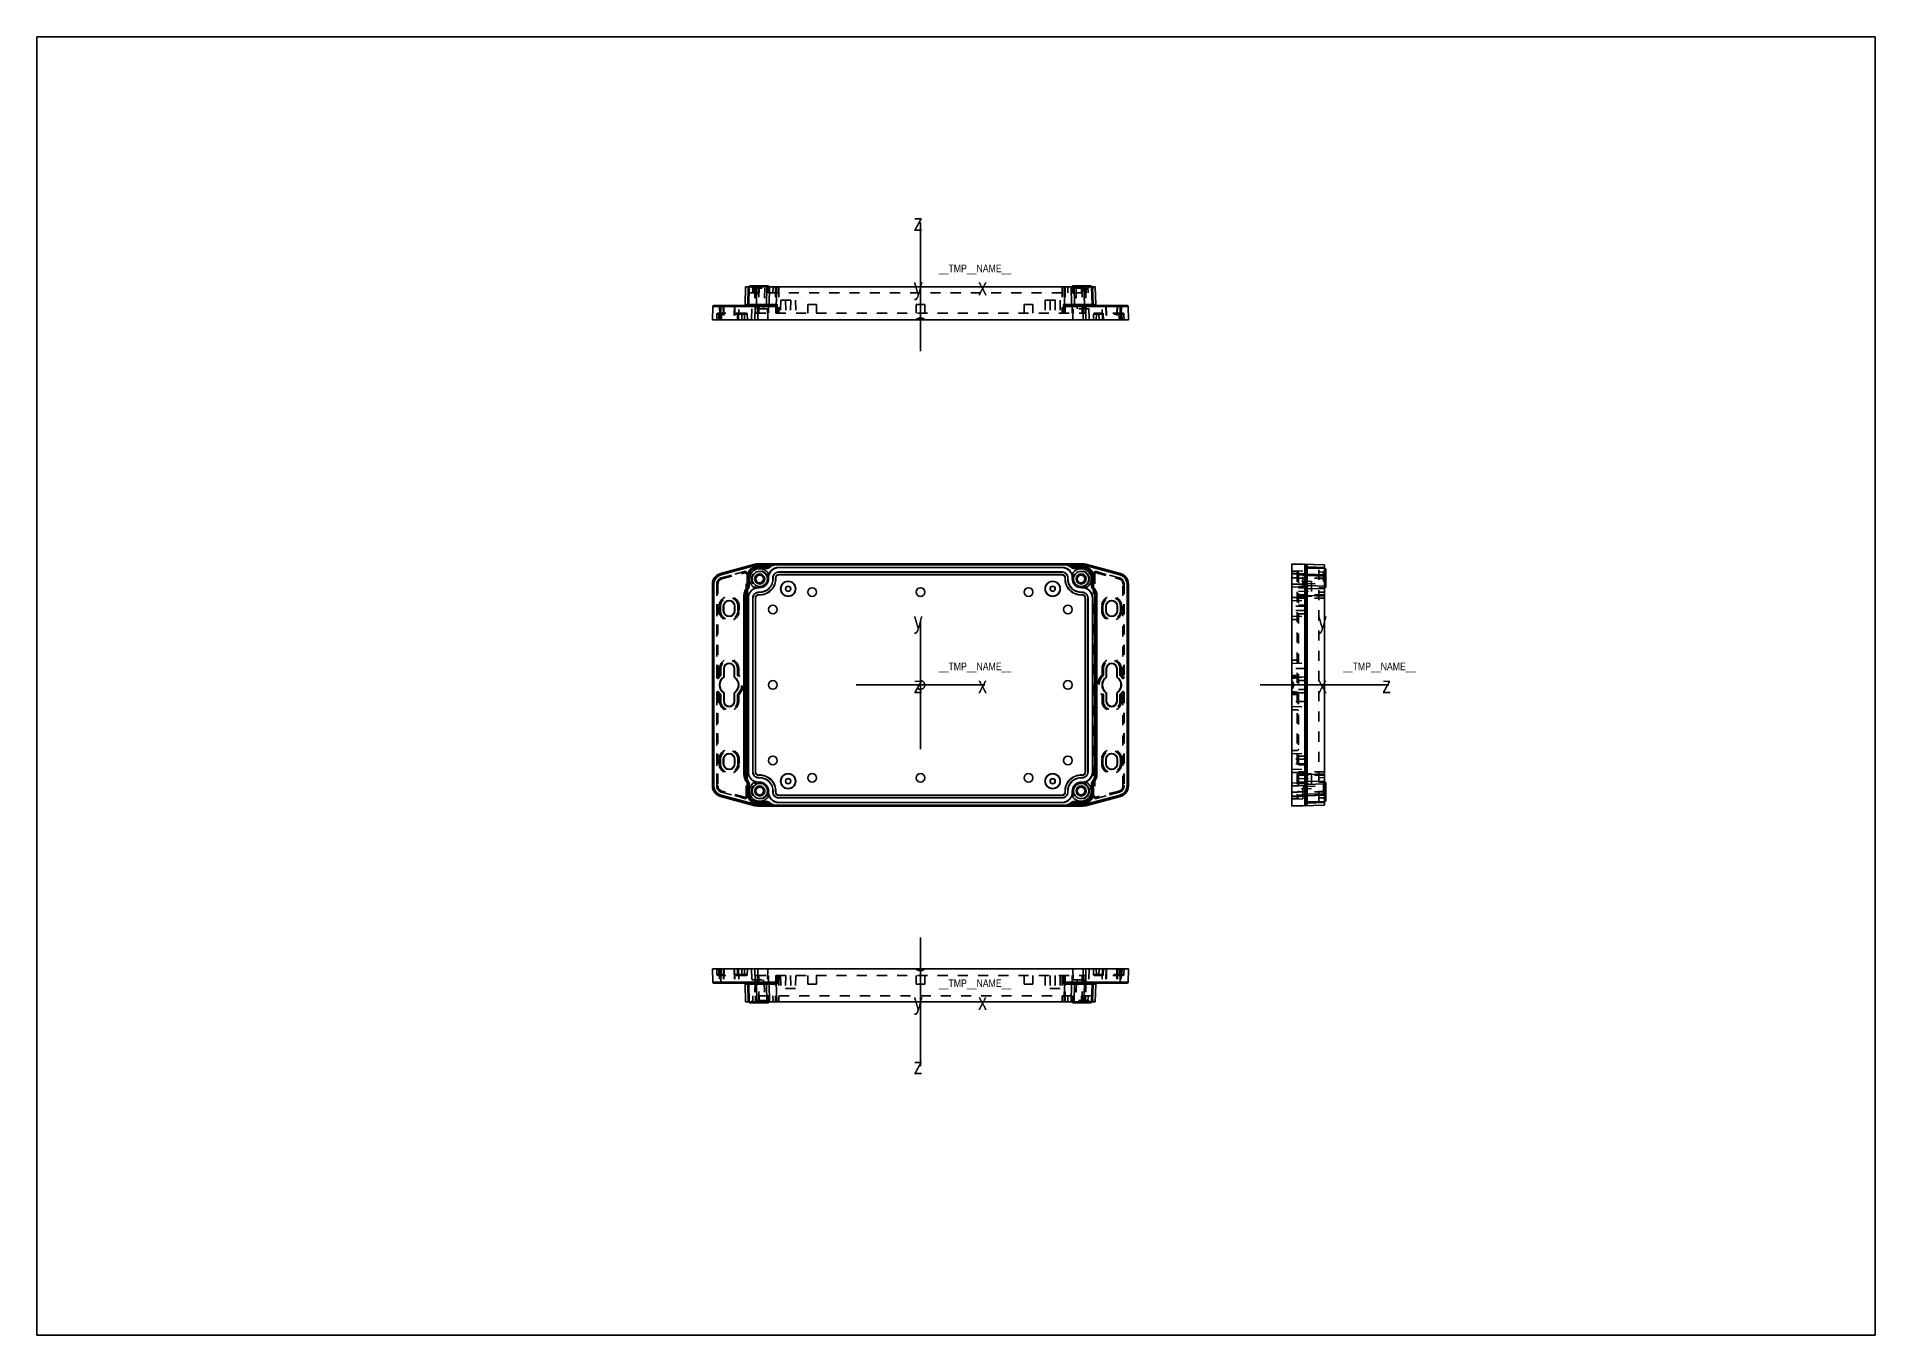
# Model space of a CAD drawing. Extents: x 0 to 841, y 0 to 594.
import ezdxf

# ---------------------------------------------------------------- set-up
doc = ezdxf.new("R2010")
doc.units = 0
doc.header["$LTSCALE"] = 46.255
doc.linetypes.add('HIDDEN', pattern=[0.2, 0.1, -0.1])
doc.layers.get('0').update_dxf_attribs({"linetype": 'CONTINUOUS'})
doc.layers.add('DEFAULT_2', color=8, linetype='HIDDEN')
doc.styles.get("Standard").update_dxf_attribs({"font": 'txt', "width": 0.85})
doc.styles.add('TEXTSTYLE_2', font='txt', dxfattribs={"width": 0.8})

msp = doc.modelspace()

# ---------------------------------------------------------------- texts
at = {"color": 9, "linetype": 'CONTINUOUS', "char_height": 7.6, "width": 6.0822, "attachment_point": 1, "style": 'TEXTSTYLE_2'}
for s, insert in [('z', (401.18, 512.79)), ('y', (401.18, 483.36)), ('x', (430.62, 483.36)), ('y', (401.18, 330.7)), ('y', (586.06, 330.7)), ('z', (401.18, 301.27)), ('x', (430.62, 301.27)), ('x', (586.06, 301.27)), ('z', (615.5, 301.27)), ('y', (401.18, 156.38)), ('x', (430.62, 156.38)), ('z', (401.18, 126.94))]:
    msp.add_mtext(s, dxfattribs=dict(at, insert=insert))
at = {"color": 7, "linetype": 'CONTINUOUS', "char_height": 3.5, "width": 38.675, "attachment_point": 1}
for insert in [(412.63, 489.78), (412.63, 307.69), (597.52, 307.69), (412.63, 162.8)]:
    msp.add_mtext('__TMP__NAME__', dxfattribs=dict(at, insert=insert))

# ---------------------------------------------------------------- linework, layer by layer
at = {"color": 7, "linetype": 'CONTINUOUS'}
for p, q in [((0, 0), (0, 594)), ((0, 594), (841, 594)), ((841, 0), (841, 594)), ((404.22, 508.99), (404.22, 450.12)), ((324.02, 471.54), (324.22, 479.56)), ((325.87, 479.56), (324.22, 479.56)), ((325.23, 471.54), (325.44, 479.56)), ((325.72, 471.54), (325.92, 479.56)), ((325.92, 479.56), (482.52, 479.56)), ((326.05, 480.06), (326.05, 479.56)), ((326.05, 480.06), (334.66, 480.06)), ((329.42, 479.56), (329.21, 471.54)), ((333.74, 471.54), (333.95, 479.56)), ((334.66, 479.56), (334.66, 480.06)), ((335.25, 479.56), (335.04, 471.54)), ((338.52, 479.56), (338.29, 470.57)), ((433.66, 479.56), (374.79, 479.56)), ((470.16, 470.57), (469.93, 479.56)), ((473.2, 479.56), (473.41, 471.54)), ((473.79, 480.06), (482.4, 480.06)), ((473.79, 480.06), (473.79, 479.56)), ((474.5, 479.56), (474.71, 471.54)), ((479.24, 471.54), (479.03, 479.56)), ((482.4, 480.06), (482.4, 479.56)), ((482.52, 479.56), (482.73, 471.54)), ((482.58, 479.56), (484.22, 479.56)), ((483.22, 471.54), (483.01, 479.56)), ((484.22, 479.56), (484.43, 471.54)), ((309.71, 471.06), (335.19, 471.06)), ((329.21, 471.06), (329.21, 471.54)), ((333.74, 471.54), (329.21, 471.54)), ((329.85, 470.57), (329.85, 471.06)), ((333.74, 471.54), (333.74, 471.06)), ((335.04, 471.54), (335.47, 471.54)), ((472.98, 471.54), (473.41, 471.54)), ((473.26, 471.06), (498.74, 471.06)), ((479.24, 471.54), (474.71, 471.54)), ((474.71, 471.06), (474.71, 471.54)), ((478.6, 471.06), (478.6, 470.57)), ((479.24, 471.54), (479.24, 471.06)), ((309.05, 464.56), (309.21, 470.57)), ((309.05, 464.56), (499.4, 464.56)), ((312.92, 470.57), (312.76, 464.56)), ((312.92, 470.57), (328.56, 470.57)), ((328.56, 470.57), (328.54, 464.56)), ((329.84, 464.56), (329.84, 470.57)), ((329.84, 470.57), (338.29, 470.57)), ((470.16, 470.57), (478.61, 470.57)), ((478.61, 470.57), (478.61, 464.56)), ((479.89, 470.57), (495.53, 470.57)), ((479.89, 470.57), (479.91, 464.56)), ((495.69, 464.56), (495.53, 470.57)), ((499.24, 470.57), (499.4, 464.56)), ((312.76, 348.46), (328.54, 352.69)), ((312.76, 348.46), (312.92, 348.34)), ((328.56, 352.53), (312.92, 348.34)), ((313.05, 347.86), (312.92, 348.34)), ((328.69, 352.05), (313.05, 347.86)), ((325.22, 347.48), (325.22, 342.95)), ((325.22, 347.48), (325.72, 347.48)), ((325.72, 342.95), (325.72, 347.48)), ((325.92, 347.27), (325.72, 347.48)), ((325.92, 347.27), (325.92, 342.74)), ((328.54, 352.69), (328.56, 352.53)), ((328.56, 352.53), (328.69, 352.05)), ((329.21, 350.97), (329.21, 351.47)), ((333.74, 351.47), (329.21, 351.47)), ((329.21, 350.97), (329.42, 350.77)), ((329.21, 350.97), (333.74, 350.97)), ((333.95, 350.77), (329.42, 350.77)), ((329.83, 352.86), (478.62, 352.86)), ((329.84, 352.7), (329.84, 352.86)), ((338.29, 352.7), (329.84, 352.7)), ((329.85, 352.2), (329.85, 352.7)), ((329.85, 352.2), (335.19, 352.2)), ((333.74, 351.47), (333.74, 350.97)), ((333.95, 350.77), (333.74, 350.97)), ((333.79, 347.61), (334.66, 348.49)), ((334.65, 346.19), (334.74, 346.2)), ((335.04, 351.46), (334.72, 351.84)), ((335.04, 351.46), (335.25, 351.25)), ((335.47, 351.79), (335.19, 352.2)), ((336.84, 346.32), (336.75, 346.31)), ((337.94, 346.38), (338.05, 346.39)), ((338.29, 352.7), (338.52, 352.47)), ((338.52, 352.47), (469.93, 352.47)), ((339.44, 351.17), (339.44, 351.27)), ((339.44, 351.27), (469.01, 351.27)), ((339.44, 351.17), (469.01, 351.17)), ((339.44, 349.07), (339.44, 349.16)), ((339.44, 349.16), (469.01, 349.16)), ((339.44, 349.07), (469.01, 349.07)), ((339.44, 347.86), (339.44, 347.97)), ((339.44, 347.97), (469.01, 347.97)), ((339.44, 347.86), (469.01, 347.86)), ((469.01, 351.27), (469.01, 351.17)), ((469.01, 349.16), (469.01, 349.07)), ((469.01, 347.97), (469.01, 347.86)), ((469.93, 352.47), (470.16, 352.7)), ((478.61, 352.7), (470.16, 352.7)), ((470.51, 346.38), (470.4, 346.39)), ((471.61, 346.32), (471.7, 346.31)), ((472.98, 351.79), (473.26, 352.2)), ((473.41, 351.46), (473.2, 351.25)), ((473.26, 352.2), (478.6, 352.2)), ((473.41, 351.46), (473.73, 351.84)), ((473.8, 346.19), (473.71, 346.2)), ((473.79, 348.49), (474.66, 347.61)), ((474.71, 350.97), (474.5, 350.77)), ((474.5, 350.77), (479.03, 350.77)), ((479.24, 351.47), (474.71, 351.47)), ((474.71, 350.97), (474.71, 351.47)), ((474.71, 350.97), (479.24, 350.97)), ((478.6, 352.7), (478.6, 352.2)), ((478.61, 352.86), (478.61, 352.7)), ((479.03, 350.77), (479.24, 350.97)), ((479.24, 351.47), (479.24, 350.97)), ((479.76, 352.05), (479.89, 352.53)), ((495.4, 347.86), (479.76, 352.05)), ((479.91, 352.69), (479.89, 352.53)), ((495.53, 348.34), (479.89, 352.53)), ((479.91, 352.69), (495.69, 348.46)), ((482.73, 347.48), (482.52, 347.27)), ((482.52, 347.27), (482.52, 342.74)), ((482.73, 347.48), (483.23, 347.48)), ((482.73, 347.48), (482.73, 342.95)), ((483.23, 342.95), (483.23, 347.48)), ((495.53, 348.34), (495.4, 347.86)), ((495.53, 348.34), (495.69, 348.46)), ((574.11, 242.07), (574.11, 352.86)), ((574.11, 352.86), (589.11, 352.47)), ((574.11, 352.69), (580.12, 352.53)), ((574.11, 348.46), (580.12, 348.34)), ((580.12, 352.7), (580.12, 348.34)), ((580.61, 242.73), (580.61, 352.2)), ((580.61, 347.48), (581.09, 347.48)), ((581.09, 351.79), (581.09, 351.46)), ((581.09, 351.46), (589.11, 351.25)), ((581.09, 350.97), (589.11, 350.77)), ((581.09, 342.95), (581.09, 347.48)), ((589.11, 347.27), (581.09, 347.48)), ((589.11, 350.82), (589.11, 352.47)), ((589.11, 242.47), (589.11, 350.77)), ((589.61, 350.64), (589.11, 350.64)), ((589.61, 350.64), (589.61, 342.03)), ((309.05, 343.63), (309.05, 251.3)), ((309.21, 343.51), (309.05, 343.63)), ((309.21, 343.51), (309.21, 251.42)), ((309.21, 343.51), (309.71, 343.51)), ((309.71, 251.42), (309.71, 343.51)), ((323.52, 338.38), (323.52, 256.55)), ((323.52, 338.38), (324.02, 338.38)), ((324.02, 256.55), (324.02, 338.38)), ((324.22, 338.17), (324.02, 338.38)), ((324.22, 256.76), (324.22, 338.17)), ((325.23, 341.65), (324.85, 341.97)), ((325.72, 342.95), (325.22, 342.95)), ((325.44, 341.44), (325.23, 341.65)), ((325.42, 257.68), (325.42, 337.25)), ((325.42, 337.25), (325.52, 337.25)), ((325.52, 257.68), (325.52, 337.25)), ((325.72, 342.95), (325.92, 342.74)), ((327.53, 257.68), (327.53, 337.25)), ((327.53, 337.25), (327.62, 337.25)), ((327.62, 257.68), (327.62, 337.25)), ((328.2, 342.03), (329.08, 342.9)), ((328.72, 257.68), (328.72, 337.25)), ((328.72, 337.25), (328.83, 337.25)), ((328.83, 257.68), (328.83, 337.25)), ((330.31, 338.75), (330.3, 338.64)), ((330.37, 339.85), (330.38, 339.94)), ((330.5, 342.04), (330.49, 341.95)), ((477.95, 342.04), (477.96, 341.95)), ((478.08, 339.85), (478.07, 339.94)), ((478.14, 338.75), (478.14, 338.64)), ((479.37, 342.9), (480.25, 342.03)), ((479.62, 337.25), (479.72, 337.25)), ((479.62, 257.68), (479.62, 337.25)), ((479.72, 257.68), (479.72, 337.25)), ((480.82, 337.25), (480.92, 337.25)), ((480.82, 257.68), (480.82, 337.25)), ((480.92, 257.68), (480.92, 337.25)), ((482.52, 342.74), (482.73, 342.95)), ((483.23, 342.95), (482.73, 342.95)), ((482.93, 337.25), (483.02, 337.25)), ((482.93, 257.68), (482.93, 337.25)), ((483.01, 341.44), (483.22, 341.65)), ((483.02, 257.68), (483.02, 337.25)), ((483.22, 341.65), (483.6, 341.97)), ((484.43, 338.38), (484.22, 338.17)), ((484.22, 256.76), (484.22, 338.17)), ((484.43, 338.38), (484.93, 338.38)), ((484.43, 338.38), (484.43, 256.55)), ((484.93, 256.55), (484.93, 338.38)), ((498.74, 343.51), (499.24, 343.51)), ((498.74, 343.51), (498.74, 251.42)), ((499.4, 343.63), (499.24, 343.51)), ((499.24, 251.42), (499.24, 343.51)), ((499.4, 343.63), (499.4, 251.3)), ((580.12, 343.51), (574.11, 343.63)), ((580.12, 343.51), (580.12, 251.42)), ((580.12, 343.51), (580.61, 343.51)), ((581.09, 342.95), (580.61, 342.95)), ((580.61, 338.38), (581.09, 338.38)), ((581.09, 342.95), (589.11, 342.74)), ((589.11, 341.44), (581.09, 341.65)), ((581.09, 256.55), (581.09, 338.38)), ((589.11, 338.17), (581.09, 338.38)), ((589.11, 342.03), (589.61, 342.03)), ((314.05, 333.47), (314.05, 331.47)), ((314.05, 333.47), (314.22, 333.47)), ((314.22, 331.47), (314.05, 331.47)), ((314.22, 333.47), (314.22, 331.47)), ((319.22, 331.47), (319.22, 333.47)), ((319.22, 333.47), (319.4, 333.47)), ((319.4, 331.47), (319.22, 331.47)), ((319.4, 331.47), (319.4, 333.47)), ((489.05, 333.47), (489.22, 333.47)), ((489.05, 331.47), (489.05, 333.47)), ((489.22, 331.47), (489.05, 331.47)), ((489.22, 331.47), (489.22, 333.47)), ((494.22, 333.47), (494.4, 333.47)), ((494.22, 333.47), (494.22, 331.47)), ((494.4, 331.47), (494.22, 331.47)), ((494.4, 333.47), (494.4, 331.47)), ((404.22, 326.9), (404.22, 268.03)), ((589.11, 326.9), (589.11, 268.03)), ((314.25, 304.97), (314.25, 301.13)), ((314.25, 304.97), (314.42, 304.97)), ((314.42, 304.97), (314.42, 301.04)), ((319.02, 301.04), (319.02, 304.97)), ((319.02, 304.97), (319.2, 304.97)), ((319.2, 301.13), (319.2, 304.97)), ((489.25, 304.97), (489.42, 304.97)), ((489.25, 301.13), (489.25, 304.97)), ((489.42, 301.04), (489.42, 304.97)), ((494.02, 304.97), (494.2, 304.97)), ((494.02, 304.97), (494.02, 301.04)), ((494.2, 304.97), (494.2, 301.13)), ((433.66, 297.47), (374.79, 297.47)), ((618.54, 297.47), (559.67, 297.47)), ((314.25, 293.8), (314.25, 289.97)), ((314.42, 289.97), (314.25, 289.97)), ((314.42, 293.89), (314.42, 289.97)), ((319.02, 289.97), (319.02, 293.89)), ((319.2, 289.97), (319.02, 289.97)), ((319.2, 289.97), (319.2, 293.8)), ((489.25, 289.97), (489.25, 293.8)), ((489.42, 289.97), (489.25, 289.97)), ((489.42, 289.97), (489.42, 293.89)), ((494.02, 293.89), (494.02, 289.97)), ((494.2, 289.97), (494.02, 289.97)), ((494.2, 293.8), (494.2, 289.97)), ((314.05, 263.47), (314.05, 261.47)), ((314.05, 263.47), (314.22, 263.47)), ((314.22, 261.47), (314.05, 261.47)), ((314.22, 263.47), (314.22, 261.47)), ((319.22, 261.47), (319.22, 263.47)), ((319.22, 263.47), (319.4, 263.47)), ((319.4, 261.47), (319.22, 261.47)), ((319.4, 261.47), (319.4, 263.47)), ((489.05, 263.47), (489.22, 263.47)), ((489.05, 261.47), (489.05, 263.47)), ((489.22, 261.47), (489.05, 261.47)), ((489.22, 261.47), (489.22, 263.47)), ((494.22, 263.47), (494.4, 263.47)), ((494.22, 263.47), (494.22, 261.47)), ((494.4, 261.47), (494.22, 261.47)), ((494.4, 263.47), (494.4, 261.47)), ((324.02, 256.55), (323.52, 256.55)), ((324.02, 256.55), (324.22, 256.76)), ((325.23, 253.28), (324.85, 252.96)), ((325.23, 253.28), (325.44, 253.49)), ((325.52, 257.68), (325.42, 257.68)), ((327.62, 257.68), (327.53, 257.68)), ((329.08, 252.03), (328.2, 252.9)), ((328.83, 257.68), (328.72, 257.68)), ((330.31, 256.18), (330.3, 256.29)), ((330.37, 255.08), (330.38, 254.99)), ((330.5, 252.89), (330.49, 252.98)), ((477.95, 252.89), (477.96, 252.98)), ((478.08, 255.08), (478.07, 254.99)), ((478.14, 256.18), (478.14, 256.29)), ((480.25, 252.9), (479.37, 252.03)), ((479.72, 257.68), (479.62, 257.68)), ((480.92, 257.68), (480.82, 257.68)), ((483.02, 257.68), (482.93, 257.68)), ((483.22, 253.28), (483.01, 253.49)), ((483.22, 253.28), (483.6, 252.96)), ((484.22, 256.76), (484.43, 256.55)), ((484.93, 256.55), (484.43, 256.55)), ((581.09, 256.55), (580.61, 256.55)), ((581.09, 256.55), (589.11, 256.76)), ((581.09, 253.28), (589.11, 253.49)), ((589.61, 252.9), (589.11, 252.9)), ((589.61, 252.9), (589.61, 244.29)), ((309.05, 251.3), (309.21, 251.42)), ((309.71, 251.42), (309.21, 251.42)), ((312.92, 246.59), (312.76, 246.47)), ((328.54, 242.24), (312.76, 246.47)), ((312.92, 246.59), (313.05, 247.07)), ((312.92, 246.59), (328.56, 242.4)), ((313.05, 247.07), (328.69, 242.88)), ((325.22, 251.98), (325.22, 247.45)), ((325.22, 251.98), (325.72, 251.98)), ((325.72, 247.45), (325.22, 247.45)), ((325.92, 252.19), (325.72, 251.98)), ((325.72, 247.45), (325.72, 251.98)), ((325.72, 247.45), (325.92, 247.66)), ((325.92, 252.19), (325.92, 247.66)), ((329.42, 244.17), (329.21, 243.96)), ((329.21, 243.46), (329.21, 243.96)), ((333.74, 243.96), (329.21, 243.96)), ((329.42, 244.17), (333.95, 244.17)), ((333.74, 243.96), (333.95, 244.17)), ((333.74, 243.96), (333.74, 243.46)), ((334.66, 246.44), (333.79, 247.32)), ((334.65, 248.74), (334.74, 248.73)), ((336.84, 248.61), (336.75, 248.62)), ((337.94, 248.55), (338.05, 248.54)), ((339.44, 246.97), (339.44, 247.07)), ((469.01, 247.07), (339.44, 247.07)), ((469.01, 246.97), (339.44, 246.97)), ((339.44, 245.77), (339.44, 245.87)), ((469.01, 245.87), (339.44, 245.87)), ((469.01, 245.77), (339.44, 245.77)), ((469.01, 247.07), (469.01, 246.97)), ((469.01, 245.87), (469.01, 245.77)), ((470.51, 248.55), (470.4, 248.54)), ((471.61, 248.61), (471.7, 248.62)), ((473.8, 248.74), (473.71, 248.73)), ((474.66, 247.32), (473.79, 246.44)), ((479.03, 244.17), (474.5, 244.17)), ((474.5, 244.17), (474.71, 243.96)), ((479.24, 243.96), (474.71, 243.96)), ((474.71, 243.46), (474.71, 243.96)), ((479.24, 243.96), (479.03, 244.17)), ((479.24, 243.96), (479.24, 243.46)), ((479.76, 242.88), (495.4, 247.07)), ((479.89, 242.4), (495.53, 246.59)), ((495.69, 246.47), (479.91, 242.24)), ((482.73, 251.98), (482.52, 252.19)), ((482.52, 252.19), (482.52, 247.66)), ((482.52, 247.66), (482.73, 247.45)), ((482.73, 251.98), (483.23, 251.98)), ((482.73, 251.98), (482.73, 247.45)), ((483.23, 247.45), (482.73, 247.45)), ((483.23, 247.45), (483.23, 251.98)), ((495.4, 247.07), (495.53, 246.59)), ((495.69, 246.47), (495.53, 246.59)), ((499.24, 251.42), (498.74, 251.42)), ((499.24, 251.42), (499.4, 251.3)), ((574.11, 251.3), (580.12, 251.42)), ((580.12, 246.59), (574.11, 246.47)), ((580.61, 251.42), (580.12, 251.42)), ((580.12, 246.59), (580.12, 242.23)), ((580.61, 251.98), (581.09, 251.98)), ((581.09, 247.45), (580.61, 247.45)), ((589.11, 252.19), (581.09, 251.98)), ((581.09, 247.45), (581.09, 251.98)), ((581.09, 247.45), (589.11, 247.66)), ((589.11, 244.17), (581.09, 243.96)), ((589.61, 244.29), (589.11, 244.29)), ((328.56, 242.4), (328.54, 242.24)), ((328.69, 242.88), (328.56, 242.4)), ((329.21, 243.46), (333.74, 243.46)), ((478.62, 242.07), (329.83, 242.07)), ((329.84, 242.07), (329.84, 242.23)), ((329.84, 242.23), (338.29, 242.23)), ((329.85, 242.23), (329.85, 242.73)), ((335.19, 242.73), (329.85, 242.73)), ((335.04, 243.47), (334.72, 243.09)), ((335.25, 243.68), (335.04, 243.47)), ((335.47, 243.14), (335.19, 242.73)), ((338.52, 242.47), (338.29, 242.23)), ((469.93, 242.47), (338.52, 242.47)), ((339.44, 243.67), (339.44, 243.76)), ((469.01, 243.76), (339.44, 243.76)), ((469.01, 243.67), (339.44, 243.67)), ((469.01, 243.76), (469.01, 243.67)), ((470.16, 242.23), (469.93, 242.47)), ((470.16, 242.23), (478.61, 242.23)), ((472.98, 243.14), (473.26, 242.73)), ((473.2, 243.68), (473.41, 243.47)), ((478.6, 242.73), (473.26, 242.73)), ((473.41, 243.47), (473.73, 243.09)), ((474.71, 243.46), (479.24, 243.46)), ((478.6, 242.73), (478.6, 242.23)), ((478.61, 242.23), (478.61, 242.07)), ((479.89, 242.4), (479.76, 242.88)), ((479.89, 242.4), (479.91, 242.24)), ((574.11, 242.07), (589.11, 242.47)), ((580.12, 242.4), (574.11, 242.24)), ((589.11, 243.68), (581.09, 243.47)), ((581.09, 243.47), (581.09, 243.14)), ((404.22, 123.14), (404.22, 182.01)), ((309.05, 167.57), (309.21, 161.56)), ((309.05, 167.57), (499.4, 167.57)), ((309.71, 161.07), (335.19, 161.07)), ((312.76, 167.57), (312.92, 161.56)), ((328.56, 161.56), (312.92, 161.56)), ((324.22, 152.57), (324.02, 160.59)), ((325.44, 152.57), (325.23, 160.59)), ((325.72, 160.59), (325.92, 152.57)), ((328.54, 167.57), (328.56, 161.56)), ((329.21, 160.59), (329.21, 161.07)), ((329.21, 160.59), (329.42, 152.57)), ((329.21, 160.59), (333.74, 160.59)), ((329.84, 161.56), (329.84, 167.57)), ((338.29, 161.56), (329.84, 161.56)), ((329.85, 161.07), (329.85, 161.56)), ((333.74, 161.07), (333.74, 160.59)), ((333.95, 152.57), (333.74, 160.59)), ((335.04, 160.59), (335.25, 152.57)), ((335.47, 160.59), (335.04, 160.59)), ((338.29, 161.56), (338.52, 152.57)), ((469.93, 152.57), (470.16, 161.56)), ((478.61, 161.56), (470.16, 161.56)), ((473.41, 160.59), (472.98, 160.59)), ((473.41, 160.59), (473.2, 152.57)), ((498.74, 161.07), (473.26, 161.07)), ((474.71, 160.59), (474.5, 152.57)), ((474.71, 160.59), (474.71, 161.07)), ((474.71, 160.59), (479.24, 160.59)), ((478.6, 161.56), (478.6, 161.07)), ((478.61, 167.57), (478.61, 161.56)), ((479.03, 152.57), (479.24, 160.59)), ((479.24, 161.07), (479.24, 160.59)), ((479.91, 167.57), (479.89, 161.56)), ((495.53, 161.56), (479.89, 161.56)), ((482.73, 160.59), (482.52, 152.57)), ((483.01, 152.57), (483.22, 160.59)), ((484.43, 160.59), (484.22, 152.57)), ((495.53, 161.56), (495.69, 167.57)), ((499.4, 167.57), (499.24, 161.56)), ((324.22, 152.57), (484.22, 152.57)), ((326.05, 152.57), (326.05, 152.07)), ((334.66, 152.07), (326.05, 152.07)), ((334.66, 152.07), (334.66, 152.57)), ((433.66, 152.57), (374.79, 152.57)), ((473.79, 152.57), (473.79, 152.07)), ((482.4, 152.07), (473.79, 152.07)), ((482.4, 152.57), (482.4, 152.07)), ((0, 0), (841, 0))]:
    msp.add_line(p, q, dxfattribs=at)
for centre, radius in [((330.72, 345.97), 3.48), ((330.72, 345.97), 2.32), ((330.72, 345.97), 2.1), ((330.72, 345.97), 1.75), ((343.72, 341.47), 3.48), ((343.72, 341.47), 3.38), ((464.72, 341.47), 3.48), ((464.72, 341.47), 3.38), ((477.72, 345.97), 3.48), ((477.72, 345.97), 2.32), ((477.72, 345.97), 2.1), ((477.72, 345.97), 1.75), ((343.72, 341.47), 1.2), ((343.72, 341.47), 1.1), ((354.72, 339.97), 1.99), ((404.22, 339.97), 1.99), ((453.72, 339.97), 1.99), ((464.72, 341.47), 1.2), ((464.72, 341.47), 1.1), ((336.72, 331.97), 1.99), ((471.72, 331.97), 1.99), ((336.72, 297.47), 1.99), ((471.72, 297.47), 1.99), ((336.72, 262.97), 1.99), ((471.72, 262.97), 1.99), ((330.72, 248.97), 3.48), ((343.72, 253.47), 3.48), ((343.72, 253.47), 3.38), ((343.72, 253.47), 1.2), ((343.72, 253.47), 1.1), ((354.72, 254.97), 1.99), ((404.22, 254.97), 1.99), ((453.72, 254.97), 1.99), ((464.72, 253.47), 3.48), ((464.72, 253.47), 3.38), ((464.72, 253.47), 1.2), ((464.72, 253.47), 1.1), ((477.72, 248.97), 3.48), ((330.72, 248.97), 2.32), ((330.72, 248.97), 2.1), ((330.72, 248.97), 1.75), ((477.72, 248.97), 2.32), ((477.72, 248.97), 2.1), ((477.72, 248.97), 1.75)]:
    msp.add_circle(centre, radius, dxfattribs=at)
for centre, radius, start, end in [((309.71, 470.56), 0.5, 90, 178.5), ((323.52, 471.56), 0.5, 270, 358.5), ((325.22, 471.56), 0.5, 270, 358.5), ((335.45, 728.57), 257.03, 269.61907, 269.91026), ((473.14, 696.12), 224.58, 270.0687, 270.40197), ((483.23, 471.56), 0.5, 181.5, 270), ((484.93, 471.56), 0.5, 181.5, 270), ((498.74, 470.56), 0.5, 1.5, 90), ((314.21, 343.51), 5, 104.99993, 180.00007), ((314.21, 343.51), 4.5, 104.99616, 180.00384), ((329.21, 347.48), 4, 89.99279, 180.00721), ((329.21, 347.48), 3.5, 89.98424, 180.01576), ((330.72, 345.97), 4.68, 32.65984, 237.34016), ((329.85, 347.68), 5.02, 90.0325, 104.9675), ((329.85, 347.68), 4.52, 90.03199, 104.96801), ((330.72, 345.97), 7.33, 266.71577, 3.28423), ((330.72, 345.97), 7.23, 266.71577, 3.28423), ((330.72, 345.97), 6.13, 266.71577, 3.28423), ((330.72, 345.97), 6.03, 266.71577, 3.28423), ((330.72, 345.97), 4.02, 266.71577, 3.28423), ((330.72, 345.97), 3.93, 266.71577, 3.28423), ((333.74, 352.97), 2, 270.00529, 310.79884), ((339.44, 346.47), 4.8, 90, 183.28423), ((338.31, 347.67), 5.5, 124.63456, 130.79424), ((339.44, 346.47), 4.71, 90, 183.28423), ((338.31, 347.68), 5, 124.63317, 130.79366), ((339.44, 346.47), 2.69, 90, 183.28423), ((339.44, 346.47), 2.6, 90, 183.28423), ((339.44, 346.47), 1.5, 90, 183.28423), ((339.44, 346.47), 1.4, 90, 183.28423), ((469.01, 346.47), 4.8, 356.71577, 90), ((469.01, 346.47), 4.71, 356.71577, 90), ((469.01, 346.47), 2.69, 356.71577, 90), ((469.01, 346.47), 2.6, 356.71577, 90), ((469.01, 346.47), 1.5, 356.71577, 90), ((469.01, 346.47), 1.4, 356.71577, 90), ((477.72, 345.97), 7.33, 176.71577, 273.28423), ((477.72, 345.97), 7.23, 176.71577, 273.28423), ((477.72, 345.97), 6.13, 176.71577, 273.28423), ((477.72, 345.97), 6.03, 176.71577, 273.28423), ((470.14, 347.68), 5, 49.20634, 55.36683), ((470.14, 347.67), 5.5, 49.20576, 55.36544), ((474.71, 352.97), 2, 229.20116, 269.99471), ((477.72, 345.97), 4.02, 176.71577, 273.28423), ((477.72, 345.97), 4.68, 302.65984, 147.34016), ((477.72, 345.97), 3.93, 176.71577, 273.28423), ((478.6, 347.68), 5.02, 75.0325, 89.9675), ((478.6, 347.68), 4.52, 75.03199, 89.96801), ((479.24, 347.48), 4, 359.99279, 90.00721), ((479.24, 347.48), 3.5, 359.98508, 90.01492), ((494.24, 343.51), 4.5, 359.99617, 75.00383), ((494.24, 343.51), 5, 359.99993, 75.00007), ((580.11, 352.2), 0.5, 0, 88.5), ((581.11, 351.47), 0.5, 180, 268.5), ((580.15, 351.72), 0.967, 43.13371, 46.63711), ((329.01, 338.38), 5.5, 139.20655, 180.00415), ((329.01, 338.38), 5, 139.20773, 180.00893), ((323.72, 342.95), 2, 319.20116, 359.99471), ((330.22, 337.25), 4.8, 86.71577, 180), ((330.22, 337.25), 4.71, 86.71577, 180), ((330.22, 337.25), 2.69, 86.71577, 180), ((330.22, 337.25), 2.6, 86.71577, 180), ((330.22, 337.25), 1.5, 86.71577, 180), ((330.22, 337.25), 1.4, 86.71577, 180), ((478.22, 337.25), 4.8, 0, 93.28423), ((478.22, 337.25), 4.71, 0, 93.28423), ((478.22, 337.25), 2.69, 0, 93.28423), ((478.22, 337.25), 2.6, 0, 93.28423), ((478.22, 337.25), 1.5, 0, 93.28423), ((478.22, 337.25), 1.4, 0, 93.28423), ((484.73, 342.95), 2, 180.00529, 220.79884), ((479.44, 338.38), 5, 359.99107, 40.79227), ((479.44, 338.38), 5.5, 359.99585, 40.79345), ((838.12, 341.24), 257.03, 179.61907, 179.91026), ((1986.06, 342.32), 1404.97, 180.02752, 180.16072), ((316.72, 333.47), 2.67, 0, 180), ((316.72, 331.47), 2.67, 180, 360), ((316.72, 333.47), 2.5, 0, 180), ((316.72, 331.47), 2.5, 180, 360), ((491.72, 333.47), 2.67, 0, 180), ((491.72, 331.47), 2.67, 180, 360), ((491.72, 333.47), 2.5, 0, 180), ((491.72, 331.47), 2.5, 180, 360), ((316.72, 304.97), 2.47, 0, 180), ((316.72, 304.97), 2.3, 0, 180), ((491.72, 304.97), 2.47, 0, 180), ((491.72, 304.97), 2.3, 0, 180), ((316.72, 297.47), 4.42, 123.97591, 236.02409), ((316.72, 297.47), 4.25, 122.76376, 237.23624), ((305.67, 284.99), 18.28, 61.38486, 61.99093), ((327.78, 284.99), 18.28, 118.00907, 118.61514), ((316.72, 297.47), 4.25, 302.76376, 57.23624), ((316.72, 297.47), 4.42, 303.97591, 56.02409), ((491.72, 297.47), 4.42, 123.97591, 236.02409), ((491.72, 297.47), 4.25, 122.76376, 237.23624), ((480.67, 284.99), 18.28, 61.38486, 61.99093), ((502.78, 284.99), 18.28, 118.00907, 118.61514), ((491.72, 297.47), 4.25, 302.76376, 57.23624), ((491.72, 297.47), 4.42, 303.97591, 56.02409), ((305.67, 309.94), 18.28, 298.00907, 298.61514), ((316.72, 289.97), 2.47, 180, 360), ((316.72, 289.97), 2.3, 180, 360), ((327.78, 309.94), 18.28, 241.38486, 241.99093), ((480.67, 309.94), 18.28, 298.00907, 298.61514), ((491.72, 289.97), 2.47, 180, 360), ((491.72, 289.97), 2.3, 180, 360), ((502.78, 309.94), 18.28, 241.38486, 241.99093), ((316.72, 263.47), 2.67, 0, 180), ((316.72, 261.47), 2.67, 180, 360), ((316.72, 263.47), 2.5, 0, 180), ((316.72, 261.47), 2.5, 180, 360), ((491.72, 263.47), 2.67, 0, 180), ((491.72, 261.47), 2.67, 180, 360), ((491.72, 263.47), 2.5, 0, 180), ((491.72, 261.47), 2.5, 180, 360), ((329.01, 256.55), 5.5, 179.99585, 220.79345), ((329.01, 256.55), 5, 179.99107, 220.79227), ((323.72, 251.98), 2, 0.00529, 40.79884), ((330.22, 257.68), 4.8, 180, 273.28423), ((330.22, 257.68), 4.71, 180, 273.28423), ((330.72, 248.97), 4.68, 122.65984, 327.34016), ((330.22, 257.68), 2.69, 180, 273.28423), ((330.22, 257.68), 2.6, 180, 273.28423), ((330.22, 257.68), 1.5, 180, 273.28423), ((330.22, 257.68), 1.4, 180, 273.28423), ((330.72, 248.97), 7.33, 356.71577, 93.28423), ((330.72, 248.97), 7.23, 356.71577, 93.28423), ((330.72, 248.97), 6.13, 356.71577, 93.28423), ((330.72, 248.97), 6.03, 356.71577, 93.28423), ((330.72, 248.97), 4.02, 356.71577, 93.28423), ((330.72, 248.97), 3.93, 356.71577, 93.28423), ((477.72, 248.97), 7.33, 86.71577, 183.28423), ((477.72, 248.97), 7.23, 86.71577, 183.28423), ((477.72, 248.97), 6.13, 86.71577, 183.28423), ((477.72, 248.97), 6.03, 86.71577, 183.28423), ((477.72, 248.97), 4.02, 86.71577, 183.28423), ((477.72, 248.97), 4.68, 212.65984, 57.34016), ((477.72, 248.97), 3.93, 86.71577, 183.28423), ((478.22, 257.68), 4.8, 266.71577, 360), ((478.22, 257.68), 4.71, 266.71577, 360), ((478.22, 257.68), 2.69, 266.71577, 360), ((478.22, 257.68), 2.6, 266.71577, 360), ((478.22, 257.68), 1.5, 266.71577, 360), ((478.22, 257.68), 1.4, 266.71577, 360), ((484.73, 251.98), 2, 139.20116, 179.99471), ((479.44, 256.55), 5, 319.20773, 0.00893), ((479.44, 256.55), 5.5, 319.20655, 0.00415), ((2193.65, 252.27), 1612.56, 179.84786, 179.96391), ((805.67, 253.55), 224.58, 180.0687, 180.40197), ((314.21, 251.42), 5, 179.99993, 255.00007), ((314.21, 251.42), 4.5, 179.99616, 255.00384), ((329.21, 247.45), 4, 179.99214, 270.00786), ((329.21, 247.45), 3.5, 179.98424, 270.01576), ((333.74, 241.96), 2, 49.20116, 89.99471), ((339.44, 248.47), 4.8, 176.71577, 270), ((339.44, 248.47), 4.71, 176.71577, 270), ((339.44, 248.47), 2.69, 176.71577, 270), ((339.44, 248.47), 2.6, 176.71577, 270), ((339.44, 248.47), 1.5, 176.71577, 270), ((339.44, 248.47), 1.4, 176.71577, 270), ((469.01, 248.47), 4.8, 270, 3.28423), ((469.01, 248.47), 4.71, 270, 3.28423), ((469.01, 248.47), 2.69, 270, 3.28423), ((469.01, 248.47), 2.6, 270, 3.28423), ((469.01, 248.47), 1.5, 270, 3.28423), ((469.01, 248.47), 1.4, 270, 3.28423), ((474.71, 241.96), 2, 90.00529, 130.79884), ((479.24, 247.45), 4, 269.99214, 0.00786), ((479.24, 247.45), 3.5, 269.98424, 0.01576), ((494.24, 251.42), 4.5, 284.99617, 0.00383), ((494.24, 251.42), 5, 284.99993, 0.00007), ((581.11, 243.46), 0.5, 91.5, 180), ((329.85, 247.25), 5.02, 255.0325, 269.9675), ((329.85, 247.25), 4.52, 255.03199, 269.96801), ((338.31, 247.26), 5.5, 229.20576, 235.36544), ((338.31, 247.25), 5, 229.20634, 235.36683), ((470.14, 247.25), 5, 304.63317, 310.79366), ((470.14, 247.26), 5.5, 304.63456, 310.79424), ((478.6, 247.25), 4.52, 270.03199, 284.96801), ((478.6, 247.25), 5.02, 270.0325, 284.9675), ((580.11, 242.73), 0.5, 271.5, 360), ((580.13, 243.23), 0.988, 310.3046, 313.36041), ((309.71, 161.57), 0.5, 181.5, 270), ((323.52, 160.57), 0.5, 1.5, 90), ((325.22, 160.57), 0.5, 1.5, 90), ((335.31, -63.99), 224.58, 90.0687, 90.40197), ((473, -96.44), 257.03, 89.61907, 89.91026), ((483.23, 160.57), 0.5, 90, 178.5), ((484.93, 160.57), 0.5, 90, 178.5), ((498.74, 161.57), 0.5, 270, 358.5)]:
    msp.add_arc(centre, radius, start, end, dxfattribs=at)
for centre, major_axis, ratio, start_param, end_param in [((314.06, 343.63), (3.97, -3.05), 0.999456, 2.487357, 3.795828), ((329.43, 347.26), (2.48, -2.48), 0.999315, 2.356537, 3.926648), ((329.83, 347.86), (0.65, -4.96), 0.999651, 3.010738, 3.272447), ((333.95, 352.77), (1.42, -1.42), 0.999315, -0.785056, -0.073315), ((338.52, 347.46), (3.54, -3.54), 0.999315, 2.356537, 3.068278), ((469.93, 347.46), (-3.54, -3.54), 0.999315, -3.068278, -2.356537), ((474.5, 352.77), (1.42, 1.42), 0.999315, -3.068278, -2.356537), ((478.62, 347.86), (0.65, 4.96), 0.999651, -0.130855, 0.130855), ((479.02, 347.26), (-2.48, -2.48), 0.999315, 2.356537, 3.926648), ((494.39, 343.63), (3.97, 3.05), 0.999456, -0.654236, 0.654236), ((329.23, 338.17), (3.54, -3.54), 0.999315, -3.068278, -2.356537), ((323.92, 342.74), (-1.42, 1.42), 0.999315, -3.068278, -2.356537), ((484.53, 342.74), (1.42, 1.42), 0.999315, -3.926648, -3.214907), ((479.22, 338.17), (3.54, 3.54), 0.999315, -0.785056, -0.073315), ((329.23, 256.76), (3.54, 3.54), 0.999315, -3.926648, -3.214907), ((323.92, 252.19), (1.42, 1.42), 0.999315, -0.785056, -0.073315), ((484.53, 252.19), (1.42, -1.42), 0.999315, -3.068278, -2.356537), ((479.22, 256.76), (-3.54, 3.54), 0.999315, -3.068278, -2.356537), ((314.06, 251.3), (3.97, 3.05), 0.999456, 2.487357, 3.795828), ((329.43, 247.67), (2.48, 2.48), 0.999315, -3.926648, -2.356537), ((333.95, 242.16), (-1.42, -1.42), 0.999315, -3.068278, -2.356537), ((474.5, 242.16), (-1.42, 1.42), 0.999315, -0.785056, -0.073315), ((479.02, 247.67), (-2.48, 2.48), 0.999315, 2.356537, 3.926648), ((494.39, 251.3), (3.97, -3.05), 0.999456, -0.654236, 0.654236), ((329.83, 247.07), (0.65, 4.96), 0.999651, 3.010738, 3.272447), ((338.52, 247.47), (3.54, 3.54), 0.999315, -3.068278, -2.356537), ((469.93, 247.47), (3.54, -3.54), 0.999315, -0.785056, -0.073315), ((478.62, 247.07), (-0.65, 4.96), 0.999651, -3.272447, -3.010738)]:
    msp.add_ellipse(centre, major_axis=major_axis, ratio=ratio, start_param=start_param, end_param=end_param, dxfattribs=at)
for points, knots in [([(312.92, 470.57), (312.92, 470.68), (312.93, 470.84), (312.98, 471.01), (313.03, 471.06), (313.05, 471.06)], [0, 0, 0, 0, 0.665966, 0.888783, 1, 1, 1, 1]), ([(324.02, 471.54), (324.02, 471.54), (324.03, 471.54), (324.04, 471.54), (324.06, 471.54), (324.1, 471.54), (324.14, 471.54), (324.22, 471.54), (324.34, 471.54), (324.51, 471.54), (324.72, 471.54), (324.96, 471.54), (325.14, 471.54), (325.23, 471.54)], [0, 0, 0, 0, 0.004123, 0.016403, 0.036788, 0.065217, 0.101624, 0.145945, 0.258069, 0.400911, 0.573159, 0.773346, 1, 1, 1, 1]), ([(325.23, 471.54), (325.23, 471.45), (325.19, 471.28), (325.07, 471.13), (325, 471.09)], [0, 0, 0, 0, 0.517131, 1, 1, 1, 1]), ([(325.23, 471.54), (325.3, 471.54), (325.4, 471.54), (325.52, 471.54), (325.59, 471.54), (325.64, 471.54), (325.68, 471.54), (325.7, 471.54), (325.72, 471.54), (325.72, 471.54)], [0, 0, 0, 0, 0.426631, 0.598935, 0.741673, 0.853876, 0.934661, 0.983463, 1, 1, 1, 1]), ([(325.72, 471.54), (325.72, 471.54), (325.72, 471.54), (325.73, 471.54), (325.76, 471.54), (325.8, 471.54), (325.88, 471.54), (325.99, 471.54), (326.14, 471.54), (326.31, 471.54), (326.52, 471.54), (326.84, 471.54), (327.29, 471.54), (327.89, 471.54), (328.54, 471.54), (328.99, 471.54), (329.21, 471.54)], [0, 0, 0, 0, 0.001225, 0.004857, 0.010882, 0.019277, 0.043086, 0.076098, 0.118072, 0.168536, 0.226964, 0.292827, 0.444393, 0.617243, 0.804853, 1, 1, 1, 1]), ([(328.69, 471.06), (328.67, 471.06), (328.62, 471), (328.57, 470.84), (328.56, 470.68), (328.56, 470.57)], [0, 0, 0, 0, 0.117144, 0.333715, 1, 1, 1, 1]), ([(335.04, 471.54), (335.04, 471.49), (335.03, 471.33), (334.94, 471.16), (334.84, 471.09)], [0, 0, 0, 0, 0.283507, 1, 1, 1, 1]), ([(335.47, 471.54), (335.47, 471.48), (335.45, 471.36), (335.4, 471.2), (335.31, 471.09), (335.22, 471.06), (335.19, 471.06)], [0, 0, 0, 0, 0.297916, 0.586619, 0.821905, 1, 1, 1, 1]), ([(338.29, 470.57), (337.76, 470.68), (336.98, 470.85), (335.94, 471.01), (335.43, 471.06), (335.19, 471.06)], [0, 0, 0, 0, 0.51424, 0.763278, 1, 1, 1, 1]), ([(335.47, 471.54), (335.94, 471.53), (336.66, 471.3), (337.57, 470.9), (338.05, 470.68), (338.29, 470.57)], [0, 0, 0, 0, 0.475827, 0.735258, 1, 1, 1, 1]), ([(470.16, 470.57), (470.4, 470.68), (470.88, 470.9), (471.79, 471.3), (472.51, 471.53), (472.98, 471.54)], [0, 0, 0, 0, 0.264742, 0.524173, 1, 1, 1, 1]), ([(473.26, 471.06), (473.02, 471.06), (472.51, 471.01), (471.47, 470.85), (470.69, 470.68), (470.16, 470.57)], [0, 0, 0, 0, 0.236722, 0.48576, 1, 1, 1, 1]), ([(472.98, 471.54), (472.98, 471.48), (473, 471.36), (473.05, 471.2), (473.14, 471.09), (473.23, 471.06), (473.26, 471.06)], [0, 0, 0, 0, 0.297917, 0.586619, 0.821905, 1, 1, 1, 1]), ([(473.41, 471.54), (473.41, 471.49), (473.42, 471.33), (473.51, 471.16), (473.61, 471.09)], [0, 0, 0, 0, 0.283507, 1, 1, 1, 1]), ([(479.24, 471.54), (479.46, 471.54), (479.91, 471.54), (480.56, 471.54), (481.16, 471.54), (481.61, 471.54), (481.93, 471.54), (482.14, 471.54), (482.31, 471.54), (482.46, 471.54), (482.57, 471.54), (482.65, 471.54), (482.69, 471.54), (482.72, 471.54), (482.73, 471.54), (482.73, 471.54), (482.73, 471.54)], [0, 0, 0, 0, 0.195147, 0.382757, 0.555607, 0.707173, 0.773036, 0.831464, 0.881928, 0.923902, 0.956914, 0.980723, 0.989118, 0.995143, 0.998775, 1, 1, 1, 1]), ([(479.89, 470.57), (479.89, 470.68), (479.88, 470.84), (479.83, 471), (479.78, 471.06), (479.76, 471.06)], [0, 0, 0, 0, 0.666013, 0.882773, 1, 1, 1, 1]), ([(482.73, 471.54), (482.73, 471.54), (482.75, 471.54), (482.77, 471.54), (482.81, 471.54), (482.86, 471.54), (482.93, 471.54), (483.05, 471.54), (483.15, 471.54), (483.22, 471.54)], [0, 0, 0, 0, 0.016537, 0.065339, 0.146124, 0.258327, 0.401065, 0.573369, 1, 1, 1, 1]), ([(483.22, 471.54), (483.22, 471.45), (483.26, 471.28), (483.38, 471.13), (483.45, 471.09)], [0, 0, 0, 0, 0.517132, 1, 1, 1, 1]), ([(483.22, 471.54), (483.31, 471.54), (483.49, 471.54), (483.73, 471.54), (483.94, 471.54), (484.11, 471.54), (484.23, 471.54), (484.31, 471.54), (484.35, 471.54), (484.39, 471.54), (484.41, 471.54), (484.42, 471.54), (484.43, 471.54), (484.43, 471.54)], [0, 0, 0, 0, 0.226654, 0.426841, 0.599089, 0.741931, 0.854055, 0.898376, 0.934783, 0.963212, 0.983597, 0.995877, 1, 1, 1, 1]), ([(495.4, 471.06), (495.42, 471.06), (495.47, 471.01), (495.52, 470.84), (495.53, 470.68), (495.53, 470.57)], [0, 0, 0, 0, 0.111217, 0.334034, 1, 1, 1, 1]), ([(312.92, 470.57), (312.66, 470.57), (312.17, 470.57), (311.46, 470.57), (310.82, 470.57), (310.35, 470.57), (310.02, 470.57), (309.81, 470.57), (309.63, 470.57), (309.49, 470.57), (309.37, 470.57), (309.3, 470.57), (309.25, 470.57), (309.23, 470.57), (309.22, 470.57), (309.21, 470.57), (309.21, 470.57)], [0, 0, 0, 0, 0.207629, 0.400386, 0.573076, 0.721187, 0.784702, 0.840639, 0.888648, 0.92838, 0.959525, 0.981922, 0.989803, 0.995453, 0.998856, 1, 1, 1, 1]), ([(328.56, 470.57), (328.66, 470.57), (329.1, 470.57), (329.53, 470.57), (329.85, 470.57)], [0, 0, 0, 0, 0.246221, 1, 1, 1, 1]), ([(479.89, 470.57), (479.79, 470.57), (479.35, 470.57), (478.92, 470.57), (478.6, 470.57)], [0, 0, 0, 0, 0.246222, 1, 1, 1, 1]), ([(499.24, 470.57), (499.24, 470.57), (499.23, 470.57), (499.22, 470.57), (499.2, 470.57), (499.15, 470.57), (499.08, 470.57), (498.96, 470.57), (498.81, 470.57), (498.64, 470.57), (498.43, 470.57), (498.1, 470.57), (497.63, 470.57), (496.99, 470.57), (496.28, 470.57), (495.79, 470.57), (495.53, 470.57)], [0, 0, 0, 0, 0.001144, 0.004547, 0.010197, 0.018078, 0.040475, 0.07162, 0.111352, 0.159361, 0.215298, 0.278813, 0.426924, 0.599614, 0.792371, 1, 1, 1, 1]), ([(334.72, 351.84), (334.58, 351.72), (334.27, 351.54), (333.92, 351.48), (333.74, 351.47)], [0, 0, 0, 0, 0.5, 1, 1, 1, 1]), ([(335.19, 352.2), (335.43, 352.28), (336.44, 352.58), (337.49, 352.7), (338.29, 352.7)], [0, 0, 0, 0, 0.245691, 1, 1, 1, 1]), ([(338.29, 352.7), (337.8, 352.69), (336.8, 352.53), (335.89, 352.08), (335.47, 351.79)], [0, 0, 0, 0, 0.484942, 1, 1, 1, 1]), ([(472.98, 351.79), (472.56, 352.08), (471.65, 352.53), (470.65, 352.69), (470.16, 352.7)], [0, 0, 0, 0, 0.515058, 1, 1, 1, 1]), ([(470.16, 352.7), (470.43, 352.7), (471.48, 352.65), (472.52, 352.46), (473.26, 352.2)], [0, 0, 0, 0, 0.253636, 1, 1, 1, 1]), ([(580.12, 352.7), (580.24, 352.7), (580.5, 352.65), (580.72, 352.51), (580.81, 352.42)], [0, 0, 0, 0, 0.49379, 1, 1, 1, 1]), ([(580.12, 352.53), (580.22, 352.53), (580.42, 352.46), (580.55, 352.29), (580.58, 352.2)], [0, 0, 0, 0, 0.504699, 1, 1, 1, 1]), ([(580.61, 347.86), (580.61, 347.98), (580.5, 348.23), (580.24, 348.34), (580.12, 348.34)], [0, 0, 0, 0, 0.493952, 1, 1, 1, 1]), ([(580.12, 343.51), (580.12, 344.53), (580.12, 346.13), (580.12, 347.74), (580.12, 348.34)], [0, 0, 0, 0, 0.630236, 1, 1, 1, 1]), ([(580.64, 352.05), (580.63, 352.07), (580.61, 352.11), (580.61, 352.16), (580.61, 352.2)], [0, 0, 0, 0, 0.263579, 1, 1, 1, 1]), ([(581.09, 351.79), (581, 351.79), (580.81, 351.84), (580.68, 351.97), (580.64, 352.05)], [0, 0, 0, 0, 0.510259, 1, 1, 1, 1]), ([(581.09, 351.46), (581.06, 351.46), (580.94, 351.47), (580.82, 351.52), (580.75, 351.57)], [0, 0, 0, 0, 0.261185, 1, 1, 1, 1]), ([(580.85, 352.38), (580.9, 352.33), (580.96, 352.25), (581, 352.16), (581.01, 352.13)], [0, 0, 0, 0, 0.742777, 1, 1, 1, 1]), ([(581.01, 352.13), (581.02, 352.11), (581.07, 352), (581.09, 351.88), (581.09, 351.79)], [0, 0, 0, 0, 0.237748, 1, 1, 1, 1]), ([(581.09, 351.46), (581.09, 351.39), (581.09, 351.29), (581.09, 351.17), (581.09, 351.1), (581.09, 351.05), (581.09, 351.01), (581.09, 350.99), (581.09, 350.97), (581.09, 350.97)], [0, 0, 0, 0, 0.426631, 0.598935, 0.741673, 0.853876, 0.934661, 0.983463, 1, 1, 1, 1]), ([(581.09, 350.97), (581.09, 350.97), (581.09, 350.97), (581.09, 350.96), (581.09, 350.93), (581.09, 350.89), (581.09, 350.81), (581.09, 350.7), (581.09, 350.55), (581.09, 350.38), (581.09, 350.17), (581.09, 349.85), (581.09, 349.4), (581.09, 348.8), (581.09, 348.15), (581.09, 347.7), (581.09, 347.48)], [0, 0, 0, 0, 0.001225, 0.004857, 0.010882, 0.019277, 0.043086, 0.076098, 0.118072, 0.168536, 0.226964, 0.292827, 0.444393, 0.617243, 0.804853, 1, 1, 1, 1]), ([(325.22, 342.95), (325.21, 342.77), (325.15, 342.42), (324.97, 342.11), (324.85, 341.97)], [0, 0, 0, 0, 0.5, 1, 1, 1, 1]), ([(581.09, 341.65), (581.03, 341.65), (580.91, 341.66), (580.75, 341.73), (580.63, 341.84), (580.61, 341.93), (580.61, 341.97)], [0, 0, 0, 0, 0.285204, 0.566708, 0.806809, 1, 1, 1, 1]), ([(324.85, 252.96), (324.97, 252.82), (325.15, 252.51), (325.21, 252.16), (325.22, 251.98)], [0, 0, 0, 0, 0.5, 1, 1, 1, 1]), ([(581.09, 253.28), (581.03, 253.28), (580.91, 253.27), (580.75, 253.2), (580.63, 253.09), (580.61, 253), (580.61, 252.96)], [0, 0, 0, 0, 0.285203, 0.566707, 0.806809, 1, 1, 1, 1]), ([(580.12, 246.59), (580.12, 247.19), (580.12, 248.8), (580.12, 250.4), (580.12, 251.42)], [0, 0, 0, 0, 0.369764, 1, 1, 1, 1]), ([(580.12, 246.59), (580.24, 246.59), (580.5, 246.7), (580.61, 246.95), (580.61, 247.07)], [0, 0, 0, 0, 0.506048, 1, 1, 1, 1]), ([(581.09, 247.45), (581.09, 247.23), (581.09, 246.78), (581.09, 246.13), (581.09, 245.53), (581.09, 245.08), (581.09, 244.76), (581.09, 244.55), (581.09, 244.38), (581.09, 244.23), (581.09, 244.12), (581.09, 244.04), (581.09, 244), (581.09, 243.97), (581.09, 243.96), (581.09, 243.96), (581.09, 243.96)], [0, 0, 0, 0, 0.195147, 0.382757, 0.555607, 0.707173, 0.773036, 0.831464, 0.881928, 0.923902, 0.956914, 0.980723, 0.989118, 0.995143, 0.998775, 1, 1, 1, 1]), ([(581.09, 243.96), (581.09, 243.96), (581.09, 243.94), (581.09, 243.92), (581.09, 243.88), (581.09, 243.83), (581.09, 243.76), (581.09, 243.64), (581.09, 243.54), (581.09, 243.47)], [0, 0, 0, 0, 0.016537, 0.065339, 0.146124, 0.258327, 0.401065, 0.573369, 1, 1, 1, 1]), ([(333.74, 243.46), (333.92, 243.45), (334.27, 243.39), (334.58, 243.21), (334.72, 243.09)], [0, 0, 0, 0, 0.5, 1, 1, 1, 1]), ([(338.29, 242.23), (338.02, 242.23), (336.97, 242.28), (335.93, 242.47), (335.19, 242.73)], [0, 0, 0, 0, 0.253636, 1, 1, 1, 1]), ([(335.47, 243.14), (335.89, 242.85), (336.8, 242.4), (337.8, 242.24), (338.29, 242.23)], [0, 0, 0, 0, 0.515046, 1, 1, 1, 1]), ([(470.16, 242.23), (470.65, 242.24), (471.65, 242.4), (472.56, 242.85), (472.98, 243.14)], [0, 0, 0, 0, 0.484954, 1, 1, 1, 1]), ([(473.26, 242.73), (473.02, 242.65), (472.01, 242.35), (470.96, 242.23), (470.16, 242.23)], [0, 0, 0, 0, 0.245691, 1, 1, 1, 1]), ([(580.64, 242.88), (580.63, 242.86), (580.61, 242.82), (580.61, 242.77), (580.61, 242.73)], [0, 0, 0, 0, 0.263579, 1, 1, 1, 1]), ([(581.09, 243.14), (581, 243.14), (580.81, 243.09), (580.68, 242.96), (580.64, 242.88)], [0, 0, 0, 0, 0.510259, 1, 1, 1, 1]), ([(581.09, 243.47), (581.06, 243.47), (580.94, 243.46), (580.82, 243.41), (580.75, 243.36)], [0, 0, 0, 0, 0.261185, 1, 1, 1, 1]), ([(581.01, 242.8), (581, 242.77), (580.95, 242.66), (580.87, 242.57), (580.81, 242.51)], [0, 0, 0, 0, 0.258425, 1, 1, 1, 1]), ([(581.09, 243.14), (581.09, 243.11), (581.08, 242.99), (581.05, 242.87), (581.01, 242.8)], [0, 0, 0, 0, 0.264817, 1, 1, 1, 1]), ([(309.21, 161.56), (309.21, 161.56), (309.22, 161.56), (309.23, 161.56), (309.25, 161.56), (309.3, 161.56), (309.37, 161.56), (309.49, 161.56), (309.63, 161.56), (309.81, 161.56), (310.02, 161.56), (310.35, 161.56), (310.82, 161.56), (311.46, 161.56), (312.17, 161.56), (312.66, 161.56), (312.92, 161.56)], [0, 0, 0, 0, 0.001144, 0.004547, 0.010197, 0.018078, 0.040475, 0.07162, 0.111352, 0.159361, 0.215298, 0.278813, 0.426924, 0.599614, 0.792371, 1, 1, 1, 1]), ([(313.05, 161.07), (313.03, 161.07), (312.98, 161.12), (312.93, 161.29), (312.92, 161.45), (312.92, 161.56)], [0, 0, 0, 0, 0.111217, 0.334034, 1, 1, 1, 1]), ([(325.23, 160.59), (325.14, 160.59), (324.96, 160.59), (324.72, 160.59), (324.51, 160.59), (324.34, 160.59), (324.22, 160.59), (324.14, 160.59), (324.1, 160.59), (324.06, 160.59), (324.04, 160.59), (324.03, 160.59), (324.02, 160.59), (324.02, 160.59)], [0, 0, 0, 0, 0.226654, 0.426841, 0.599089, 0.741931, 0.854055, 0.898376, 0.934783, 0.963212, 0.983597, 0.995877, 1, 1, 1, 1]), ([(325.23, 160.59), (325.23, 160.68), (325.19, 160.86), (325.07, 161), (325, 161.04)], [0, 0, 0, 0, 0.517132, 1, 1, 1, 1]), ([(325.72, 160.59), (325.72, 160.59), (325.7, 160.59), (325.68, 160.59), (325.64, 160.59), (325.59, 160.59), (325.52, 160.59), (325.4, 160.59), (325.3, 160.59), (325.23, 160.59)], [0, 0, 0, 0, 0.016537, 0.065339, 0.146124, 0.258327, 0.401065, 0.573369, 1, 1, 1, 1]), ([(329.21, 160.59), (328.99, 160.59), (328.54, 160.59), (327.89, 160.59), (327.29, 160.59), (326.84, 160.59), (326.52, 160.59), (326.31, 160.59), (326.14, 160.59), (325.99, 160.59), (325.88, 160.59), (325.8, 160.59), (325.76, 160.59), (325.73, 160.59), (325.72, 160.59), (325.72, 160.59), (325.72, 160.59)], [0, 0, 0, 0, 0.195147, 0.382757, 0.555607, 0.707173, 0.773036, 0.831464, 0.881928, 0.923902, 0.956914, 0.980723, 0.989118, 0.995143, 0.998775, 1, 1, 1, 1]), ([(328.56, 161.56), (328.56, 161.45), (328.57, 161.29), (328.62, 161.13), (328.67, 161.07), (328.69, 161.07)], [0, 0, 0, 0, 0.666013, 0.882773, 1, 1, 1, 1]), ([(329.85, 161.56), (329.74, 161.56), (329.31, 161.56), (328.88, 161.56), (328.56, 161.56)], [0, 0, 0, 0, 0.25269, 1, 1, 1, 1]), ([(335.04, 160.59), (335.04, 160.64), (335.03, 160.8), (334.94, 160.97), (334.84, 161.04)], [0, 0, 0, 0, 0.283507, 1, 1, 1, 1]), ([(335.19, 161.07), (335.43, 161.07), (335.94, 161.12), (336.98, 161.28), (337.76, 161.45), (338.29, 161.56)], [0, 0, 0, 0, 0.236721, 0.48576, 1, 1, 1, 1]), ([(335.47, 160.59), (335.47, 160.65), (335.45, 160.77), (335.4, 160.93), (335.31, 161.04), (335.22, 161.07), (335.19, 161.07)], [0, 0, 0, 0, 0.297916, 0.586619, 0.821905, 1, 1, 1, 1]), ([(338.29, 161.56), (338.05, 161.45), (337.57, 161.23), (336.66, 160.83), (335.94, 160.6), (335.47, 160.59)], [0, 0, 0, 0, 0.264745, 0.524176, 1, 1, 1, 1]), ([(472.98, 160.59), (472.51, 160.6), (471.79, 160.83), (470.88, 161.23), (470.4, 161.45), (470.16, 161.56)], [0, 0, 0, 0, 0.475824, 0.735255, 1, 1, 1, 1]), ([(470.16, 161.56), (470.69, 161.45), (471.47, 161.28), (472.51, 161.12), (473.02, 161.07), (473.26, 161.07)], [0, 0, 0, 0, 0.51424, 0.763279, 1, 1, 1, 1]), ([(472.98, 160.59), (472.98, 160.65), (473, 160.77), (473.05, 160.93), (473.14, 161.04), (473.23, 161.07), (473.26, 161.07)], [0, 0, 0, 0, 0.297916, 0.586618, 0.821905, 1, 1, 1, 1]), ([(473.41, 160.59), (473.41, 160.64), (473.42, 160.8), (473.51, 160.97), (473.61, 161.04)], [0, 0, 0, 0, 0.283507, 1, 1, 1, 1]), ([(478.6, 161.56), (478.71, 161.56), (479.14, 161.56), (479.57, 161.56), (479.89, 161.56)], [0, 0, 0, 0, 0.25269, 1, 1, 1, 1]), ([(482.73, 160.59), (482.73, 160.59), (482.73, 160.59), (482.72, 160.59), (482.69, 160.59), (482.65, 160.59), (482.57, 160.59), (482.46, 160.59), (482.31, 160.59), (482.14, 160.59), (481.93, 160.59), (481.61, 160.59), (481.16, 160.59), (480.56, 160.59), (479.91, 160.59), (479.46, 160.59), (479.24, 160.59)], [0, 0, 0, 0, 0.001225, 0.004857, 0.010882, 0.019277, 0.043086, 0.076098, 0.118072, 0.168536, 0.226964, 0.292827, 0.444393, 0.617243, 0.804853, 1, 1, 1, 1]), ([(479.76, 161.07), (479.78, 161.07), (479.83, 161.13), (479.88, 161.29), (479.89, 161.45), (479.89, 161.56)], [0, 0, 0, 0, 0.117144, 0.333715, 1, 1, 1, 1]), ([(483.22, 160.59), (483.15, 160.59), (483.05, 160.59), (482.93, 160.59), (482.86, 160.59), (482.81, 160.59), (482.77, 160.59), (482.75, 160.59), (482.73, 160.59), (482.73, 160.59)], [0, 0, 0, 0, 0.426631, 0.598935, 0.741673, 0.853876, 0.934661, 0.983463, 1, 1, 1, 1]), ([(483.22, 160.59), (483.22, 160.68), (483.26, 160.86), (483.38, 161), (483.45, 161.04)], [0, 0, 0, 0, 0.517131, 1, 1, 1, 1]), ([(484.43, 160.59), (484.43, 160.59), (484.42, 160.59), (484.41, 160.59), (484.39, 160.59), (484.35, 160.59), (484.31, 160.59), (484.23, 160.59), (484.11, 160.59), (483.94, 160.59), (483.73, 160.59), (483.49, 160.59), (483.31, 160.59), (483.22, 160.59)], [0, 0, 0, 0, 0.004123, 0.016403, 0.036788, 0.065217, 0.101624, 0.145945, 0.258069, 0.400911, 0.573159, 0.773346, 1, 1, 1, 1]), ([(495.53, 161.56), (495.53, 161.45), (495.52, 161.29), (495.47, 161.12), (495.42, 161.07), (495.4, 161.07)], [0, 0, 0, 0, 0.665966, 0.888783, 1, 1, 1, 1]), ([(495.53, 161.56), (495.79, 161.56), (496.28, 161.56), (496.99, 161.56), (497.63, 161.56), (498.1, 161.56), (498.43, 161.56), (498.64, 161.56), (498.81, 161.56), (498.96, 161.56), (499.08, 161.56), (499.15, 161.56), (499.2, 161.56), (499.22, 161.56), (499.23, 161.56), (499.24, 161.56), (499.24, 161.56)], [0, 0, 0, 0, 0.207629, 0.400386, 0.573076, 0.721187, 0.784702, 0.840639, 0.888648, 0.92838, 0.959525, 0.981922, 0.989803, 0.995453, 0.998856, 1, 1, 1, 1])]:
    msp.add_open_spline(points, degree=3, knots=knots, dxfattribs=at)
for points in [[(473.73, 351.84), (473.87, 351.72), (474.18, 351.54), (474.53, 351.48), (474.71, 351.47)], [(580.58, 352.2), (580.6, 352.15), (580.61, 352.1), (580.61, 352.05)], [(580.64, 351.69), (580.62, 351.74), (580.61, 351.79), (580.61, 351.84)], [(580.75, 351.57), (580.71, 351.6), (580.67, 351.65), (580.64, 351.69)], [(483.23, 342.95), (483.24, 342.77), (483.3, 342.42), (483.48, 342.11), (483.6, 341.97)], [(483.6, 252.96), (483.48, 252.82), (483.3, 252.51), (483.24, 252.16), (483.23, 251.98)], [(474.71, 243.46), (474.53, 243.45), (474.18, 243.39), (473.87, 243.21), (473.73, 243.09)], [(580.47, 242.55), (580.38, 242.46), (580.25, 242.4), (580.12, 242.4)], [(580.5, 242.31), (580.38, 242.26), (580.25, 242.23), (580.12, 242.23)], [(580.61, 242.88), (580.61, 242.76), (580.55, 242.64), (580.47, 242.55)], [(580.77, 242.47), (580.69, 242.41), (580.6, 242.35), (580.5, 242.31)], [(580.64, 243.24), (580.62, 243.19), (580.61, 243.14), (580.61, 243.09)], [(580.75, 243.36), (580.71, 243.33), (580.67, 243.28), (580.64, 243.24)]]:
    msp.add_open_spline(points, degree=3, dxfattribs=at)
at = {"layer": 'DEFAULT_2', "color": 8, "linetype": 'HIDDEN'}
for p, q in [((325.42, 479.56), (325.52, 476.86)), ((325.87, 479.56), (325.92, 479.56)), ((327.25, 480.06), (327.25, 479.06)), ((327.62, 479.56), (327.53, 476.86)), ((328.2, 480.06), (328.2, 479.56)), ((328.72, 479.56), (328.83, 467.56)), ((329.08, 480.06), (329.08, 479.56)), ((330.31, 479.56), (330.3, 467.56)), ((330.37, 479.56), (330.38, 476.86)), ((330.5, 479.56), (330.49, 476.86)), ((333.79, 480.06), (333.79, 479.56)), ((334.2, 479.56), (334.2, 479.06)), ((334.73, 476.86), (334.64, 479.56)), ((334.65, 479.56), (334.75, 476.86)), ((336.84, 479.56), (336.74, 476.86)), ((336.85, 479.56), (336.76, 476.86)), ((337.94, 479.56), (338.04, 467.56)), ((337.95, 479.56), (338.06, 467.56)), ((339.44, 479.56), (339.44, 467.56)), ((469.01, 479.56), (469.01, 467.56)), ((470.5, 479.56), (470.39, 467.56)), ((470.51, 479.56), (470.4, 467.56)), ((471.6, 479.56), (471.69, 476.86)), ((471.61, 479.56), (471.71, 476.86)), ((473.8, 479.56), (473.7, 476.86)), ((473.72, 476.86), (473.81, 479.56)), ((474.25, 479.56), (474.25, 479.06)), ((474.66, 480.06), (474.66, 479.56)), ((477.95, 479.56), (477.96, 476.86)), ((478.08, 479.56), (478.07, 476.86)), ((478.14, 479.56), (478.14, 467.56)), ((479.37, 480.06), (479.37, 479.56)), ((479.72, 479.56), (479.62, 467.56)), ((480.25, 480.06), (480.25, 479.56)), ((480.82, 479.56), (480.92, 476.86)), ((481.2, 480.06), (481.2, 479.06)), ((482.52, 479.56), (482.58, 479.56)), ((483.02, 479.56), (482.93, 476.86)), ((312.3, 471.06), (312.47, 464.56)), ((314.05, 471.06), (314.22, 464.56)), ((314.25, 471.06), (314.42, 464.56)), ((319.2, 471.06), (319.02, 464.56)), ((319.4, 471.06), (319.22, 464.56)), ((320.97, 464.56), (321.15, 471.06)), ((325.52, 476.86), (482.93, 476.86)), ((327.25, 479.06), (334.2, 479.06)), ((328.4, 479.06), (328.62, 470.56)), ((333.05, 479.06), (332.82, 470.56)), ((334.73, 471.56), (334.73, 467.56)), ((334.73, 471.56), (338.71, 471.56)), ((338.71, 471.56), (338.71, 467.56)), ((340.35, 473.56), (340.24, 467.56)), ((340.35, 473.56), (347.1, 473.56)), ((342.52, 473.56), (342.62, 467.56)), ((344.93, 473.56), (344.82, 467.56)), ((347.1, 473.56), (347.21, 467.56)), ((352.73, 471.56), (352.73, 467.56)), ((352.73, 471.56), (356.71, 471.56)), ((356.71, 471.56), (356.71, 467.56)), ((402.23, 471.56), (402.23, 467.56)), ((402.23, 471.56), (406.21, 471.56)), ((406.21, 471.56), (406.21, 467.56)), ((451.73, 471.56), (455.71, 471.56)), ((451.73, 471.56), (451.73, 467.56)), ((455.71, 471.56), (455.71, 467.56)), ((461.35, 473.56), (461.24, 467.56)), ((461.35, 473.56), (468.1, 473.56)), ((463.52, 473.56), (463.62, 467.56)), ((465.93, 473.56), (465.82, 467.56)), ((468.1, 473.56), (468.21, 467.56)), ((469.73, 471.56), (473.71, 471.56)), ((469.73, 471.56), (469.73, 467.56)), ((473.71, 471.56), (473.71, 467.56)), ((474.25, 479.06), (481.2, 479.06)), ((475.4, 479.06), (475.62, 470.56)), ((480.05, 479.06), (479.82, 470.56)), ((487.47, 464.56), (487.3, 471.06)), ((489.05, 471.06), (489.22, 464.56)), ((489.25, 471.06), (489.42, 464.56)), ((494.2, 471.06), (494.02, 464.56)), ((494.4, 471.06), (494.22, 464.56)), ((496.15, 471.06), (495.97, 464.56)), ((311.12, 467.07), (311.05, 464.56)), ((323.73, 467.07), (311.12, 467.07)), ((324.49, 467.56), (311.62, 467.56)), ((312.02, 467.07), (311.97, 464.56)), ((312.66, 467.07), (312.72, 464.56)), ((312.86, 467.07), (312.92, 464.56)), ((313.3, 467.07), (313.28, 464.56)), ((320.52, 464.56), (320.59, 467.07)), ((320.79, 467.07), (320.72, 464.56)), ((322.47, 464.56), (322.54, 467.07)), ((323.73, 467.07), (323.8, 464.56)), ((325.05, 464.56), (324.99, 467.07)), ((327.13, 469.56), (327, 464.56)), ((334.32, 469.56), (327.13, 469.56)), ((328.62, 470.56), (332.82, 470.56)), ((328.83, 467.56), (479.62, 467.56)), ((328.97, 470.56), (328.97, 469.56)), ((332.47, 470.56), (332.47, 469.56)), ((334.32, 469.56), (334.45, 464.56)), ((474.13, 469.56), (474, 464.56)), ((481.32, 469.56), (474.13, 469.56)), ((475.62, 470.56), (479.82, 470.56)), ((475.97, 470.56), (475.97, 469.56)), ((479.47, 470.56), (479.47, 469.56)), ((481.32, 469.56), (481.45, 464.56)), ((483.46, 467.07), (483.4, 464.56)), ((496.83, 467.56), (483.96, 467.56)), ((484.72, 467.07), (484.65, 464.56)), ((497.33, 467.07), (484.72, 467.07)), ((485.97, 464.56), (485.91, 467.07)), ((487.66, 467.07), (487.72, 464.56)), ((487.86, 467.07), (487.92, 464.56)), ((495.15, 467.07), (495.17, 464.56)), ((495.52, 464.56), (495.59, 467.07)), ((495.72, 464.56), (495.79, 467.07)), ((496.48, 464.56), (496.43, 467.07)), ((497.33, 467.07), (497.4, 464.56)), ((323.8, 349.35), (313.28, 346.53)), ((313.28, 346.53), (313.42, 345.98)), ((313.3, 346.46), (323.73, 349.26)), ((313.42, 345.98), (323.86, 348.78)), ((323.8, 349.35), (323.73, 349.26)), ((323.86, 348.78), (323.73, 349.26)), ((324.49, 246.63), (324.49, 348.3)), ((324.99, 348.3), (324.49, 348.3)), ((324.99, 348.3), (325.05, 348.38)), ((324.99, 348.3), (324.99, 246.63)), ((325.05, 246.55), (325.05, 348.38)), ((483.4, 246.55), (483.4, 348.38)), ((483.4, 348.38), (483.46, 348.3)), ((483.96, 348.3), (483.46, 348.3)), ((483.46, 246.63), (483.46, 348.3)), ((483.96, 348.3), (483.96, 246.63)), ((484.72, 349.26), (484.59, 348.78)), ((484.59, 348.78), (495.03, 345.98)), ((495.17, 346.53), (484.65, 349.35)), ((484.72, 349.26), (484.65, 349.35)), ((484.72, 349.26), (495.15, 346.46)), ((495.03, 345.98), (495.17, 346.53)), ((579.11, 349.56), (574.11, 349.69)), ((574.11, 349.38), (576.62, 349.29)), ((576.62, 349.26), (574.11, 349.35)), ((576.62, 348.3), (574.11, 348.38)), ((576.62, 346.46), (574.11, 346.53)), ((576.62, 349.26), (576.62, 245.67)), ((577.11, 348.3), (576.62, 348.3)), ((577.11, 348.79), (577.11, 246.14)), ((589.11, 347.97), (577.11, 347.86)), ((589.11, 346.38), (577.11, 346.39)), ((583.11, 344.84), (577.11, 344.95)), ((579.11, 342.37), (579.11, 349.56)), ((580.11, 347.72), (579.11, 347.72)), ((580.11, 348.06), (588.61, 348.29)), ((580.11, 348.06), (580.11, 343.87)), ((580.12, 352.7), (580.12, 352.53)), ((583.11, 344.84), (583.11, 338.09)), ((589.11, 351.27), (586.41, 351.17)), ((586.41, 243.76), (586.41, 351.17)), ((589.11, 349.07), (586.41, 349.16)), ((589.11, 346.32), (586.41, 346.31)), ((589.11, 346.19), (586.41, 346.2)), ((588.61, 349.44), (588.61, 342.49)), ((588.61, 349.44), (589.61, 349.44)), ((589.11, 350.82), (589.11, 350.77)), ((589.61, 348.49), (589.11, 348.49)), ((589.61, 347.61), (589.11, 347.61)), ((311.05, 343.63), (311.05, 300.98)), ((311.62, 343.63), (311.05, 343.63)), ((311.12, 301.18), (311.12, 343.63)), ((311.62, 343.63), (311.62, 301.18)), ((497.4, 343.63), (496.83, 343.63)), ((496.83, 301.18), (496.83, 343.63)), ((497.33, 343.63), (497.33, 301.18)), ((497.4, 343.63), (497.4, 300.98)), ((577.11, 343.63), (574.11, 343.63)), ((579.11, 342.37), (574.11, 342.24)), ((574.11, 337.47), (576.62, 337.53)), ((577.11, 342.57), (583.11, 342.67)), ((581.11, 341.96), (577.11, 341.96)), ((577.11, 340.37), (583.11, 340.26)), ((589.11, 338.75), (577.11, 338.64)), ((589.11, 338.74), (577.11, 338.63)), ((583.11, 338.09), (577.11, 337.98)), ((581.11, 337.97), (577.11, 337.97)), ((589.11, 337.25), (577.11, 337.25)), ((580.11, 344.22), (579.11, 344.22)), ((580.11, 343.87), (588.61, 343.64)), ((581.11, 341.96), (581.11, 337.97)), ((586.41, 341.96), (589.11, 342.05)), ((589.11, 342.04), (586.41, 341.94)), ((589.11, 339.85), (586.41, 339.94)), ((586.41, 339.93), (589.11, 339.84)), ((588.61, 342.49), (589.11, 342.49)), ((589.61, 342.9), (589.11, 342.9)), ((312.16, 331.47), (312.16, 333.47)), ((312.72, 333.47), (312.16, 333.47)), ((312.16, 331.47), (312.72, 331.47)), ((312.66, 333.47), (312.66, 331.47)), ((312.72, 333.47), (312.72, 331.47)), ((320.72, 331.47), (320.72, 333.47)), ((321.29, 333.47), (320.72, 333.47)), ((320.72, 331.47), (321.29, 331.47)), ((320.79, 331.47), (320.79, 333.47)), ((321.29, 333.47), (321.29, 331.47)), ((487.72, 333.47), (487.16, 333.47)), ((487.16, 331.47), (487.16, 333.47)), ((487.16, 331.47), (487.72, 331.47)), ((487.66, 333.47), (487.66, 331.47)), ((487.72, 331.47), (487.72, 333.47)), ((496.29, 333.47), (495.72, 333.47)), ((495.72, 333.47), (495.72, 331.47)), ((495.72, 331.47), (496.29, 331.47)), ((495.79, 331.47), (495.79, 333.47)), ((496.29, 333.47), (496.29, 331.47)), ((574.11, 335.97), (580.61, 336.14)), ((580.61, 333.47), (574.11, 333.47)), ((580.61, 331.47), (574.11, 331.47)), ((574.11, 328.97), (580.61, 328.79)), ((581.11, 333.96), (577.11, 333.96)), ((581.11, 329.97), (577.11, 329.97)), ((581.11, 333.96), (581.11, 329.97)), ((574.11, 327.47), (576.62, 327.4)), ((312.36, 302.03), (312.36, 304.97)), ((312.92, 304.97), (312.36, 304.97)), ((312.86, 304.97), (312.86, 301.81)), ((312.92, 301.78), (312.92, 304.97)), ((320.52, 304.97), (320.52, 301.78)), ((321.09, 304.97), (320.52, 304.97)), ((320.59, 301.81), (320.59, 304.97)), ((321.09, 304.97), (321.09, 302.03)), ((487.92, 304.97), (487.36, 304.97)), ((487.36, 302.03), (487.36, 304.97)), ((487.86, 304.97), (487.86, 301.81)), ((487.92, 304.97), (487.92, 301.78)), ((496.09, 304.97), (495.52, 304.97)), ((495.52, 301.78), (495.52, 304.97)), ((495.59, 301.81), (495.59, 304.97)), ((496.09, 304.97), (496.09, 302.03)), ((574.11, 308.77), (576.62, 308.83)), ((574.11, 307.27), (580.61, 307.44)), ((580.61, 304.97), (574.11, 304.97)), ((311.12, 301.18), (311.62, 301.18)), ((312.02, 300.89), (311.62, 301.18)), ((312.92, 301.78), (312.86, 301.81)), ((487.92, 301.78), (487.86, 301.81)), ((496.43, 300.89), (496.83, 301.18)), ((496.83, 301.18), (497.33, 301.18)), ((574.11, 301.78), (576.62, 301.81)), ((577.11, 301.08), (574.11, 301.04)), ((574.11, 300.48), (576.65, 300.69)), ((576.65, 294.24), (574.11, 294.45)), ((577.11, 301.18), (576.62, 301.18)), ((580.61, 301.13), (577.11, 301.08)), ((581.11, 299.46), (577.11, 299.46)), ((581.11, 295.47), (577.11, 295.47)), ((581.11, 299.46), (581.11, 295.47)), ((311.05, 293.95), (311.05, 251.3)), ((311.12, 251.3), (311.12, 293.75)), ((311.62, 293.75), (311.12, 293.75)), ((311.62, 293.75), (312.02, 294.04)), ((311.62, 293.75), (311.62, 251.3)), ((312.36, 289.97), (312.36, 292.9)), ((312.36, 289.97), (312.92, 289.97)), ((312.86, 293.12), (312.86, 289.97)), ((312.92, 289.97), (312.92, 293.15)), ((320.52, 293.15), (320.52, 289.97)), ((320.52, 293.15), (320.59, 293.12)), ((320.52, 289.97), (321.09, 289.97)), ((320.59, 289.97), (320.59, 293.12)), ((321.09, 292.9), (321.09, 289.97)), ((487.36, 289.97), (487.36, 292.9)), ((487.36, 289.97), (487.92, 289.97)), ((487.86, 293.12), (487.86, 289.97)), ((487.92, 293.15), (487.92, 289.97)), ((495.52, 293.15), (495.59, 293.12)), ((495.52, 289.97), (495.52, 293.15)), ((495.52, 289.97), (496.09, 289.97)), ((495.59, 289.97), (495.59, 293.12)), ((496.09, 292.9), (496.09, 289.97)), ((496.83, 293.75), (496.43, 294.04)), ((497.33, 293.75), (496.83, 293.75)), ((496.83, 251.3), (496.83, 293.75)), ((497.33, 293.75), (497.33, 251.3)), ((497.4, 293.95), (497.4, 251.3)), ((574.11, 293.89), (577.11, 293.85)), ((574.11, 293.15), (576.62, 293.12)), ((580.61, 289.97), (574.11, 289.97)), ((574.11, 287.67), (580.61, 287.49)), ((574.11, 286.17), (576.62, 286.1)), ((577.11, 293.75), (576.62, 293.75)), ((577.11, 293.85), (580.61, 293.8)), ((312.16, 261.47), (312.16, 263.47)), ((312.72, 263.47), (312.16, 263.47)), ((312.16, 261.47), (312.72, 261.47)), ((312.66, 263.47), (312.66, 261.47)), ((312.72, 263.47), (312.72, 261.47)), ((320.72, 261.47), (320.72, 263.47)), ((321.29, 263.47), (320.72, 263.47)), ((320.72, 261.47), (321.29, 261.47)), ((320.79, 261.47), (320.79, 263.47)), ((321.29, 263.47), (321.29, 261.47)), ((487.72, 263.47), (487.16, 263.47)), ((487.16, 261.47), (487.16, 263.47)), ((487.16, 261.47), (487.72, 261.47)), ((487.66, 263.47), (487.66, 261.47)), ((487.72, 261.47), (487.72, 263.47)), ((496.29, 263.47), (495.72, 263.47)), ((495.72, 263.47), (495.72, 261.47)), ((495.72, 261.47), (496.29, 261.47)), ((495.79, 261.47), (495.79, 263.47)), ((496.29, 263.47), (496.29, 261.47)), ((574.11, 267.47), (576.62, 267.53)), ((574.11, 265.97), (580.61, 266.14)), ((580.61, 263.47), (574.11, 263.47)), ((580.61, 261.47), (574.11, 261.47)), ((581.11, 264.96), (577.11, 264.96)), ((581.11, 260.97), (577.11, 260.97)), ((581.11, 264.96), (581.11, 260.97)), ((574.11, 258.97), (580.61, 258.79)), ((574.11, 257.47), (576.62, 257.4)), ((579.11, 252.56), (574.11, 252.69)), ((589.11, 257.68), (577.11, 257.68)), ((581.11, 256.96), (577.11, 256.96)), ((583.11, 256.84), (577.11, 256.95)), ((589.11, 256.19), (577.11, 256.3)), ((577.11, 256.28), (589.11, 256.18)), ((577.11, 254.57), (583.11, 254.67)), ((581.11, 252.97), (577.11, 252.97)), ((577.11, 252.37), (583.11, 252.26)), ((579.11, 245.37), (579.11, 252.56)), ((581.11, 256.96), (581.11, 252.97)), ((583.11, 256.84), (583.11, 250.09)), ((586.41, 255), (589.11, 255.09)), ((589.11, 255.08), (586.41, 254.98)), ((589.11, 252.89), (586.41, 252.98)), ((586.41, 252.97), (589.11, 252.88)), ((588.61, 252.44), (589.11, 252.44)), ((588.61, 252.44), (588.61, 245.49)), ((311.05, 251.3), (311.62, 251.3)), ((313.42, 248.95), (313.28, 248.4)), ((313.28, 248.4), (323.8, 245.58)), ((323.73, 245.67), (313.3, 248.47)), ((323.86, 246.15), (313.42, 248.95)), ((323.73, 245.67), (323.86, 246.15)), ((323.73, 245.67), (323.8, 245.58)), ((324.49, 246.63), (324.99, 246.63)), ((325.05, 246.55), (324.99, 246.63)), ((483.46, 246.63), (483.4, 246.55)), ((483.46, 246.63), (483.96, 246.63)), ((495.03, 248.95), (484.59, 246.15)), ((484.59, 246.15), (484.72, 245.67)), ((484.65, 245.58), (495.17, 248.4)), ((484.65, 245.58), (484.72, 245.67)), ((495.15, 248.47), (484.72, 245.67)), ((495.17, 248.4), (495.03, 248.95)), ((496.83, 251.3), (497.4, 251.3)), ((577.11, 251.3), (574.11, 251.3)), ((576.62, 248.47), (574.11, 248.4)), ((576.62, 246.63), (574.11, 246.55)), ((576.62, 245.67), (574.11, 245.58)), ((576.62, 245.64), (574.11, 245.55)), ((579.11, 245.37), (574.11, 245.24)), ((577.11, 246.63), (576.62, 246.63)), ((583.11, 250.09), (577.11, 249.98)), ((589.11, 248.55), (577.11, 248.54)), ((589.11, 246.97), (577.11, 247.07)), ((580.11, 250.72), (579.11, 250.72)), ((580.11, 247.22), (579.11, 247.22)), ((580.11, 251.06), (588.61, 251.29)), ((580.11, 251.06), (580.11, 246.87)), ((580.11, 246.87), (588.61, 246.64)), ((589.11, 248.74), (586.41, 248.73)), ((589.11, 248.61), (586.41, 248.62)), ((589.11, 245.87), (586.41, 245.77)), ((588.61, 245.49), (589.61, 245.49)), ((589.61, 252.03), (589.11, 252.03)), ((589.61, 247.32), (589.11, 247.32)), ((589.61, 246.44), (589.11, 246.44)), ((580.12, 242.4), (580.12, 242.23)), ((589.11, 243.67), (586.41, 243.76)), ((311.05, 167.57), (311.12, 165.06)), ((323.73, 165.06), (311.12, 165.06)), ((324.49, 164.57), (311.62, 164.57)), ((311.97, 167.57), (312.02, 165.06)), ((312.47, 167.57), (312.3, 161.07)), ((312.72, 167.57), (312.66, 165.06)), ((312.92, 167.57), (312.86, 165.06)), ((313.28, 167.57), (313.3, 165.06)), ((314.22, 167.57), (314.05, 161.07)), ((314.42, 167.57), (314.25, 161.07)), ((319.02, 167.57), (319.2, 161.07)), ((319.22, 167.57), (319.4, 161.07)), ((320.52, 167.57), (320.59, 165.06)), ((320.72, 167.57), (320.79, 165.06)), ((320.97, 167.57), (321.15, 161.07)), ((322.47, 167.57), (322.54, 165.06)), ((323.8, 167.57), (323.73, 165.06)), ((325.05, 167.57), (324.99, 165.06)), ((327, 167.57), (327.13, 162.57)), ((327.13, 162.57), (334.32, 162.57)), ((328.62, 161.57), (328.4, 153.07)), ((332.82, 161.57), (328.62, 161.57)), ((328.83, 164.57), (328.72, 152.57)), ((328.83, 164.57), (479.62, 164.57)), ((328.97, 162.57), (328.97, 161.57)), ((330.31, 152.57), (330.3, 164.57)), ((332.47, 162.57), (332.47, 161.57)), ((332.82, 161.57), (333.05, 153.07)), ((334.45, 167.57), (334.32, 162.57)), ((334.73, 164.57), (334.73, 160.57)), ((338.71, 160.57), (334.73, 160.57)), ((338.04, 164.57), (337.94, 152.57)), ((338.06, 164.57), (337.95, 152.57)), ((338.71, 164.57), (338.71, 160.57)), ((339.44, 164.57), (339.44, 152.57)), ((340.24, 164.57), (340.35, 158.57)), ((342.62, 164.57), (342.52, 158.57)), ((344.82, 164.57), (344.93, 158.57)), ((347.21, 164.57), (347.1, 158.57)), ((352.73, 164.57), (352.73, 160.57)), ((356.71, 160.57), (352.73, 160.57)), ((356.71, 164.57), (356.71, 160.57)), ((402.23, 164.57), (402.23, 160.57)), ((406.21, 160.57), (402.23, 160.57)), ((406.21, 164.57), (406.21, 160.57)), ((451.73, 164.57), (451.73, 160.57)), ((455.71, 160.57), (451.73, 160.57)), ((455.71, 164.57), (455.71, 160.57)), ((461.24, 164.57), (461.35, 158.57)), ((463.62, 164.57), (463.52, 158.57)), ((465.82, 164.57), (465.93, 158.57)), ((468.21, 164.57), (468.1, 158.57)), ((469.01, 164.57), (469.01, 152.57)), ((469.73, 164.57), (469.73, 160.57)), ((473.71, 160.57), (469.73, 160.57)), ((470.39, 164.57), (470.5, 152.57)), ((470.51, 152.57), (470.4, 164.57)), ((473.71, 164.57), (473.71, 160.57)), ((474, 167.57), (474.13, 162.57)), ((474.13, 162.57), (481.32, 162.57)), ((475.62, 161.57), (475.4, 153.07)), ((479.82, 161.57), (475.62, 161.57)), ((475.97, 162.57), (475.97, 161.57)), ((478.14, 152.57), (478.14, 164.57)), ((479.47, 162.57), (479.47, 161.57)), ((479.62, 164.57), (479.72, 152.57)), ((479.82, 161.57), (480.05, 153.07)), ((481.45, 167.57), (481.32, 162.57)), ((483.4, 167.57), (483.46, 165.06)), ((496.83, 164.57), (483.96, 164.57)), ((484.65, 167.57), (484.72, 165.06)), ((497.33, 165.06), (484.72, 165.06)), ((485.97, 167.57), (485.91, 165.06)), ((487.47, 167.57), (487.3, 161.07)), ((487.72, 167.57), (487.66, 165.06)), ((487.92, 167.57), (487.86, 165.06)), ((489.22, 167.57), (489.05, 161.07)), ((489.42, 167.57), (489.25, 161.07)), ((494.02, 167.57), (494.2, 161.07)), ((494.22, 167.57), (494.4, 161.07)), ((495.17, 167.57), (495.15, 165.06)), ((495.52, 167.57), (495.59, 165.06)), ((495.72, 167.57), (495.79, 165.06)), ((495.97, 167.57), (496.15, 161.07)), ((496.43, 165.06), (496.48, 167.57)), ((497.4, 167.57), (497.33, 165.06)), ((325.52, 155.27), (325.42, 152.57)), ((482.93, 155.27), (325.52, 155.27)), ((327.25, 153.07), (327.25, 152.07)), ((334.2, 153.07), (327.25, 153.07)), ((327.53, 155.27), (327.62, 152.57)), ((328.2, 152.57), (328.2, 152.07)), ((329.08, 152.57), (329.08, 152.07)), ((330.37, 152.57), (330.38, 155.27)), ((330.5, 152.57), (330.49, 155.27)), ((333.79, 152.57), (333.79, 152.07)), ((334.2, 153.07), (334.2, 152.57)), ((334.73, 155.27), (334.64, 152.57)), ((334.65, 152.57), (334.74, 155.27)), ((336.84, 152.57), (336.74, 155.27)), ((336.76, 155.27), (336.85, 152.57)), ((347.1, 158.57), (340.35, 158.57)), ((468.1, 158.57), (461.35, 158.57)), ((471.69, 155.27), (471.6, 152.57)), ((471.61, 152.57), (471.7, 155.27)), ((473.7, 155.27), (473.8, 152.57)), ((473.72, 155.27), (473.81, 152.57)), ((481.2, 153.07), (474.25, 153.07)), ((474.25, 153.07), (474.25, 152.57)), ((474.66, 152.57), (474.66, 152.07)), ((477.95, 152.57), (477.96, 155.27)), ((478.08, 152.57), (478.07, 155.27)), ((479.37, 152.57), (479.37, 152.07)), ((480.25, 152.57), (480.25, 152.07)), ((480.82, 152.57), (480.92, 155.27)), ((481.2, 153.07), (481.2, 152.07)), ((482.93, 155.27), (483.02, 152.57))]:
    msp.add_line(p, q, dxfattribs=at)
for points in [[(577.11, 348.79), (577.08, 348.96), (577, 349.11), (576.88, 349.21), (576.75, 349.27), (576.62, 349.29)], [(577.11, 348.79), (577.07, 348.99), (576.97, 349.14), (576.83, 349.24), (576.67, 349.29), (576.62, 349.29)], [(576.62, 245.64), (576.75, 245.66), (576.88, 245.72), (577, 245.82), (577.08, 245.97), (577.11, 246.14)], [(576.62, 245.64), (576.67, 245.64), (576.83, 245.69), (576.97, 245.79), (577.07, 245.94), (577.11, 246.14)]]:
    msp.add_lwpolyline(points, dxfattribs=at)
for centre, radius in [((330.72, 345.97), 3.73), ((330.72, 345.97), 3.6), ((477.72, 345.97), 3.73), ((477.72, 345.97), 3.6), ((404.22, 297.47), 2), ((330.72, 248.97), 3.73), ((330.72, 248.97), 3.6), ((477.72, 248.97), 3.73), ((477.72, 248.97), 3.6)]:
    msp.add_circle(centre, radius, dxfattribs=at)
for centre, radius, start, end in [((335.31, 696.12), 224.58, 269.59803, 269.9313), ((473, 728.57), 257.03, 270.08974, 270.38093), ((311.62, 467.06), 0.5, 90, 178.5), ((312.16, 467.06), 0.5, 1.5, 90), ((312.36, 467.06), 0.5, 1.5, 90), ((321.09, 467.06), 0.5, 90, 178.5), ((321.29, 467.06), 0.5, 90, 178.5), ((323.04, 467.06), 0.5, 90, 178.5), ((324.73, 410.32), 56.75, 90.74649, 91.00782), ((324.49, 467.06), 0.5, 1.5, 90), ((404.22, 462.46), 2.9, 46.39718, 133.19023), ((483.96, 467.06), 0.5, 90, 178.5), ((483.72, 410.32), 56.75, 88.99218, 89.25351), ((485.41, 467.06), 0.5, 1.5, 90), ((487.16, 467.06), 0.5, 1.5, 90), ((487.36, 467.06), 0.5, 1.5, 90), ((496.09, 467.06), 0.5, 90, 178.5), ((496.29, 467.06), 0.5, 90, 178.5), ((496.83, 467.06), 0.5, 1.5, 90), ((314.05, 343.63), 3, 105, 180), ((314.05, 343.63), 2.93, 105, 180), ((314.05, 343.63), 2.43, 105, 180), ((323.99, 348.29), 1, 0.03265, 104.91096), ((324.06, 348.38), 0.999, 359.98399, 104.97658), ((323.99, 348.3), 0.5, 359.98362, 105.01638), ((484.39, 348.38), 0.999, 75.02342, 180.01343), ((484.46, 348.29), 1, 75.08904, 179.96735), ((484.46, 348.3), 0.5, 74.98362, 180.01638), ((494.4, 343.63), 2.43, 0, 75), ((494.4, 343.63), 2.93, 0, 75), ((494.4, 343.63), 3, 0, 75), ((576.61, 348.75), 0.516, 67.47089, 88.55741), ((316.72, 333.47), 4.57, 0, 180), ((316.72, 333.47), 4.07, 0, 180), ((316.72, 333.47), 4, 0, 180), ((491.72, 333.47), 4.57, 0, 180), ((491.72, 333.47), 4.07, 0, 180), ((491.72, 333.47), 4, 0, 180), ((576.61, 338.03), 0.5, 271.5, 360), ((805.67, 341.38), 224.58, 179.59803, 179.9313), ((2193.65, 342.66), 1612.56, 180.03609, 180.15214), ((316.72, 331.47), 4.57, 180, 360), ((316.72, 331.47), 4.07, 180, 360), ((316.72, 331.47), 4, 180, 360), ((491.72, 331.47), 4.57, 180, 360), ((491.72, 331.47), 4.07, 180, 360), ((491.72, 331.47), 4, 180, 360), ((576.61, 326.9), 0.5, 0, 88.5), ((316.72, 304.97), 4.37, 0, 180), ((316.72, 304.97), 3.87, 0, 180), ((316.72, 304.97), 3.8, 0, 180), ((491.72, 304.97), 4.37, 0, 180), ((491.72, 304.97), 3.87, 0, 180), ((491.72, 304.97), 3.8, 0, 180), ((576.61, 309.33), 0.5, 271.5, 360), ((323.65, 297.1), 13.18, 161.96107, 162.90913), ((316.72, 297.47), 6.32, 133.72854, 143.92468), ((316.72, 297.47), 5.75, 131.36622, 145.82069), ((324.39, 297.2), 12.9, 163.39901, 164.29766), ((316.72, 297.47), 5.82, 131.65985, 143.92468), ((316.72, 297.47), 5.75, 311.36622, 48.63378), ((333.17, 273.75), 30.75, 113.13396, 114.15053), ((316.72, 297.47), 5.82, 311.65985, 48.34015), ((316.72, 297.47), 6.32, 313.72854, 46.27146), ((491.72, 297.47), 6.32, 133.72854, 226.27146), ((491.72, 297.47), 5.82, 131.65985, 228.34015), ((491.72, 297.47), 5.75, 131.36622, 228.63378), ((474.56, 272.1), 32.55, 65.87755, 66.83796), ((491.72, 297.47), 5.75, 34.17931, 48.63378), ((491.72, 297.47), 5.82, 36.07532, 48.34015), ((491.72, 297.47), 6.32, 36.07532, 46.27146), ((484.06, 297.2), 12.9, 15.70234, 16.60099), ((484.8, 297.1), 13.18, 17.09087, 18.03893), ((619.32, -230.32), 533.21, 94.5935, 94.86447), ((621.16, -291.29), 593.85, 94.30095, 94.54414), ((572.01, 297.47), 2.9, 316.39718, 43.60282), ((576.61, 301.18), 0.5, 274.58033, 0.01706), ((323.65, 297.83), 13.18, 197.09087, 198.03893), ((311.62, 293.75), 0.499, 36.23189, 90.1678), ((316.72, 297.47), 6.32, 216.07532, 226.27146), ((324.39, 297.73), 12.9, 195.70234, 196.60099), ((316.72, 297.47), 5.75, 214.17931, 228.63378), ((316.72, 297.47), 5.82, 216.07532, 228.34015), ((300.28, 321.18), 30.75, 293.13396, 294.15053), ((316.72, 289.97), 4.37, 180, 360), ((316.72, 289.97), 3.87, 180, 360), ((316.72, 289.97), 3.8, 180, 360), ((333.89, 322.83), 32.55, 245.87755, 246.83796), ((475.28, 321.18), 30.75, 293.13396, 294.15053), ((491.72, 289.97), 4.37, 180, 360), ((491.72, 289.97), 3.87, 180, 360), ((491.72, 289.97), 3.8, 180, 360), ((491.72, 297.47), 5.75, 311.36622, 325.82069), ((491.72, 297.47), 5.82, 311.65985, 323.92468), ((508.89, 322.83), 32.55, 245.87755, 246.83796), ((491.72, 297.47), 6.32, 313.72854, 323.92468), ((484.06, 297.73), 12.9, 343.39901, 344.29766), ((484.8, 297.83), 13.18, 341.96107, 342.90913), ((621.16, 886.22), 593.85, 265.45586, 265.69905), ((619.32, 825.25), 533.21, 265.13553, 265.4065), ((576.61, 285.6), 0.5, 0, 88.5), ((576.61, 293.75), 0.5, 359.98294, 85.41967), ((316.72, 263.47), 4.57, 0, 180), ((316.72, 261.47), 4.57, 180, 360), ((316.72, 263.47), 4.07, 0, 180), ((316.72, 261.47), 4.07, 180, 360), ((316.72, 263.47), 4, 0, 180), ((316.72, 261.47), 4, 180, 360), ((491.72, 263.47), 4.57, 0, 180), ((491.72, 261.47), 4.57, 180, 360), ((491.72, 263.47), 4.07, 0, 180), ((491.72, 261.47), 4.07, 180, 360), ((491.72, 263.47), 4, 0, 180), ((491.72, 261.47), 4, 180, 360), ((576.61, 268.03), 0.5, 271.5, 360), ((576.61, 256.9), 0.5, 0, 88.5), ((1986.06, 252.61), 1404.97, 179.83928, 179.97248), ((838.12, 253.69), 257.03, 180.08974, 180.38093), ((314.05, 251.3), 3, 180, 255), ((314.05, 251.3), 2.93, 180, 255), ((314.05, 251.3), 2.43, 180, 255), ((323.99, 246.64), 1, 255.08904, 359.96735), ((323.99, 246.63), 0.5, 254.98362, 0.01638), ((484.46, 246.64), 1, 180.03265, 284.91096), ((484.46, 246.63), 0.5, 179.98362, 285.01638), ((494.4, 251.3), 2.43, 285, 360), ((494.4, 251.3), 2.93, 285, 360), ((494.4, 251.3), 3, 285, 360), ((311.62, 165.07), 0.5, 181.5, 270), ((312.16, 165.07), 0.5, 270, 358.5), ((312.36, 165.07), 0.5, 270, 358.5), ((321.09, 165.07), 0.5, 181.5, 270), ((321.29, 165.07), 0.5, 181.5, 270), ((323.04, 165.07), 0.5, 181.5, 270), ((324.73, 221.81), 56.75, 268.99218, 269.25351), ((324.49, 165.07), 0.5, 270, 358.5), ((335.45, -96.44), 257.03, 90.08974, 90.38093), ((404.22, 169.67), 2.9, 226.80977, 313.60282), ((473.14, -63.99), 224.58, 89.59803, 89.9313), ((483.96, 165.07), 0.5, 181.5, 270), ((483.72, 221.81), 56.75, 270.74649, 271.00782), ((485.41, 165.07), 0.5, 270, 358.5), ((487.16, 165.07), 0.5, 270, 358.5), ((487.36, 165.07), 0.5, 270, 358.5), ((496.09, 165.07), 0.5, 181.5, 270), ((496.29, 165.07), 0.5, 181.5, 270), ((496.83, 165.07), 0.5, 270, 358.5)]:
    msp.add_arc(centre, radius, start, end, dxfattribs=at)
for centre, major_axis, start_param, end_param in [((324.05, 246.55), (-0.609, 0.794), -4.057444, -2.225741), ((484.4, 246.55), (0.609, 0.794), 2.225741, 4.057444)]:
    msp.add_ellipse(centre, major_axis=major_axis, ratio=0.999076, start_param=start_param, end_param=end_param, dxfattribs=at)
for points, knots in [([(325, 471.09), (324.98, 471.09), (324.94, 471.07), (324.89, 471.06), (324.85, 471.06)], [0, 0, 0, 0, 0.267147, 1, 1, 1, 1]), ([(325.23, 471.54), (325.23, 471.42), (325.17, 471.24), (325.04, 471.12), (325, 471.09)], [0, 0, 0, 0, 0.699591, 1, 1, 1, 1]), ([(335.04, 471.54), (335.04, 471.47), (335.03, 471.35), (334.96, 471.2), (334.85, 471.09), (334.76, 471.06), (334.72, 471.06)], [0, 0, 0, 0, 0.296062, 0.566624, 0.798821, 1, 1, 1, 1]), ([(335.47, 471.54), (335.47, 471.48), (335.45, 471.36), (335.4, 471.2), (335.31, 471.09), (335.22, 471.06), (335.19, 471.06)], [0, 0, 0, 0, 0.297917, 0.586619, 0.821906, 1, 1, 1, 1]), ([(472.98, 471.54), (472.98, 471.48), (473, 471.36), (473.05, 471.2), (473.14, 471.09), (473.23, 471.06), (473.26, 471.06)], [0, 0, 0, 0, 0.297916, 0.586618, 0.821905, 1, 1, 1, 1]), ([(473.41, 471.54), (473.41, 471.47), (473.42, 471.35), (473.49, 471.2), (473.57, 471.12), (473.61, 471.09)], [0, 0, 0, 0, 0.373506, 0.714841, 1, 1, 1, 1]), ([(483.22, 471.54), (483.22, 471.42), (483.28, 471.23), (483.45, 471.08), (483.55, 471.06), (483.6, 471.06)], [0, 0, 0, 0, 0.541285, 0.789021, 1, 1, 1, 1]), ([(483.45, 471.09), (483.47, 471.09), (483.51, 471.07), (483.56, 471.06), (483.6, 471.06)], [0, 0, 0, 0, 0.267146, 1, 1, 1, 1]), ([(311.12, 467.07), (311.12, 467.08), (311.17, 467.08), (311.22, 467.09), (311.34, 467.1), (311.47, 467.1), (311.62, 467.1), (311.81, 467.09), (311.94, 467.08), (312.02, 467.07)], [0, 0, 0, 0, 0.030094, 0.108868, 0.230525, 0.383636, 0.553474, 0.723492, 1, 1, 1, 1]), ([(312.02, 467.07), (312.02, 467.19), (311.96, 467.38), (311.78, 467.53), (311.67, 467.56), (311.62, 467.56)], [0, 0, 0, 0, 0.53077, 0.772904, 1, 1, 1, 1]), ([(313.3, 467.07), (313.3, 467.18), (313.31, 467.34), (313.36, 467.5), (313.4, 467.56), (313.42, 467.56)], [0, 0, 0, 0, 0.666149, 0.882828, 1, 1, 1, 1]), ([(323.86, 467.56), (323.84, 467.56), (323.79, 467.51), (323.75, 467.34), (323.73, 467.18), (323.73, 467.07)], [0, 0, 0, 0, 0.111217, 0.334034, 1, 1, 1, 1]), ([(323.99, 467.07), (324.12, 467.07), (324.3, 467.08), (324.54, 467.08), (324.69, 467.08), (324.81, 467.08), (324.89, 467.08), (324.94, 467.07), (324.97, 467.07), (324.98, 467.07), (324.99, 467.07), (324.99, 467.07)], [0, 0, 0, 0, 0.382377, 0.555218, 0.706614, 0.830937, 0.92337, 0.956389, 0.980276, 0.994837, 1, 1, 1, 1]), ([(324.99, 467.07), (324.99, 467.07), (324.98, 467.07), (324.97, 467.07), (324.94, 467.07), (324.89, 467.08), (324.81, 467.08), (324.69, 467.08), (324.54, 467.08), (324.3, 467.08), (324.12, 467.07), (323.99, 467.07)], [0, 0, 0, 0, 0.005163, 0.019724, 0.043611, 0.07663, 0.169063, 0.293386, 0.444782, 0.617623, 1, 1, 1, 1]), ([(483.46, 467.07), (483.46, 467.07), (483.47, 467.07), (483.48, 467.07), (483.51, 467.07), (483.56, 467.08), (483.64, 467.08), (483.76, 467.08), (483.91, 467.08), (484.15, 467.08), (484.33, 467.07), (484.46, 467.07)], [0, 0, 0, 0, 0.005163, 0.019724, 0.043611, 0.07663, 0.169063, 0.293386, 0.444782, 0.617623, 1, 1, 1, 1]), ([(484.46, 467.07), (484.33, 467.07), (484.15, 467.08), (483.91, 467.08), (483.76, 467.08), (483.64, 467.08), (483.56, 467.08), (483.51, 467.07), (483.48, 467.07), (483.47, 467.07), (483.46, 467.07), (483.46, 467.07)], [0, 0, 0, 0, 0.382377, 0.555218, 0.706614, 0.830937, 0.92337, 0.956389, 0.980276, 0.994837, 1, 1, 1, 1]), ([(484.72, 467.07), (484.72, 467.18), (484.7, 467.34), (484.66, 467.51), (484.61, 467.56), (484.59, 467.56)], [0, 0, 0, 0, 0.665966, 0.888783, 1, 1, 1, 1]), ([(495.03, 467.56), (495.05, 467.56), (495.09, 467.5), (495.14, 467.34), (495.15, 467.18), (495.15, 467.07)], [0, 0, 0, 0, 0.117172, 0.333851, 1, 1, 1, 1]), ([(496.43, 467.07), (496.43, 467.19), (496.49, 467.38), (496.67, 467.53), (496.78, 467.56), (496.83, 467.56)], [0, 0, 0, 0, 0.53077, 0.772904, 1, 1, 1, 1]), ([(497.33, 467.07), (497.33, 467.08), (497.28, 467.08), (497.23, 467.09), (497.11, 467.1), (496.98, 467.1), (496.83, 467.1), (496.64, 467.09), (496.51, 467.08), (496.43, 467.07)], [0, 0, 0, 0, 0.030094, 0.108868, 0.230525, 0.383636, 0.553474, 0.723492, 1, 1, 1, 1]), ([(576.62, 349.26), (576.62, 349.27), (576.62, 349.28), (576.62, 349.29), (576.62, 349.29)], [0, 0, 0, 0, 0.746218, 1, 1, 1, 1]), ([(576.62, 348.3), (576.62, 348.42), (576.62, 348.61), (576.63, 348.84), (576.63, 348.99), (576.63, 349.12), (576.63, 349.2), (576.63, 349.25), (576.63, 349.27), (576.62, 349.28), (576.62, 349.29), (576.62, 349.29)], [0, 0, 0, 0, 0.382619, 0.555373, 0.706884, 0.831242, 0.923581, 0.956716, 0.980644, 0.995056, 1, 1, 1, 1]), ([(577.11, 348.78), (577.11, 348.9), (577, 349.16), (576.74, 349.26), (576.62, 349.26)], [0, 0, 0, 0, 0.493952, 1, 1, 1, 1]), ([(577.11, 345.98), (577.11, 346.1), (577, 346.36), (576.74, 346.46), (576.62, 346.46)], [0, 0, 0, 0, 0.493952, 1, 1, 1, 1]), ([(580.81, 352.42), (580.79, 352.44), (580.6, 352.6), (580.34, 352.69), (580.12, 352.7)], [0, 0, 0, 0, 0.09726, 1, 1, 1, 1]), ([(580.58, 352.2), (580.56, 352.27), (580.45, 352.45), (580.24, 352.53), (580.12, 352.53)], [0, 0, 0, 0, 0.366075, 1, 1, 1, 1]), ([(581.09, 351.79), (580.97, 351.79), (580.78, 351.86), (580.63, 352.04), (580.61, 352.15), (580.61, 352.2)], [0, 0, 0, 0, 0.52776, 0.779461, 1, 1, 1, 1]), ([(581.09, 341.65), (581.03, 341.65), (580.91, 341.66), (580.75, 341.73), (580.63, 341.84), (580.61, 341.93), (580.61, 341.97)], [0, 0, 0, 0, 0.285203, 0.566707, 0.806809, 1, 1, 1, 1]), ([(311.97, 300.7), (311.91, 300.61), (311.73, 300.47), (311.4, 300.46), (311.12, 300.66), (311.05, 300.87), (311.05, 300.98)], [0, 0, 0, 0, 0.250074, 0.500004, 0.749933, 1, 1, 1, 1]), ([(311.05, 293.95), (311.05, 294.06), (311.12, 294.27), (311.4, 294.47), (311.73, 294.46), (311.91, 294.32), (311.97, 294.23)], [0, 0, 0, 0, 0.250074, 0.500004, 0.749933, 1, 1, 1, 1]), ([(311.12, 301.18), (311.12, 301.08), (311.19, 300.87), (311.46, 300.68), (311.78, 300.68), (311.96, 300.81), (312.02, 300.89)], [0, 0, 0, 0, 0.24952, 0.499556, 0.749835, 1, 1, 1, 1]), ([(312.86, 301.81), (312.84, 301.82), (312.68, 301.89), (312.51, 301.96), (312.36, 302.03)], [0, 0, 0, 0, 0.090467, 1, 1, 1, 1]), ([(320.52, 301.78), (320.53, 301.78), (320.54, 301.8), (320.57, 301.79), (320.58, 301.81), (320.59, 301.81)], [0, 0, 0, 0, 0.274301, 0.608196, 1, 1, 1, 1]), ([(495.52, 301.78), (495.53, 301.78), (495.54, 301.8), (495.57, 301.79), (495.58, 301.81), (495.59, 301.81)], [0, 0, 0, 0, 0.274301, 0.608196, 1, 1, 1, 1]), ([(495.59, 301.81), (495.61, 301.82), (495.77, 301.89), (495.94, 301.96), (496.09, 302.03)], [0, 0, 0, 0, 0.090153, 1, 1, 1, 1]), ([(496.43, 300.89), (496.49, 300.81), (496.67, 300.68), (496.99, 300.68), (497.26, 300.87), (497.33, 301.08), (497.33, 301.18)], [0, 0, 0, 0, 0.24952, 0.499556, 0.749835, 1, 1, 1, 1]), ([(496.48, 300.7), (496.54, 300.61), (496.72, 300.47), (497.05, 300.46), (497.33, 300.66), (497.4, 300.87), (497.4, 300.98)], [0, 0, 0, 0, 0.250054, 0.499992, 0.749966, 1, 1, 1, 1]), ([(497.4, 293.95), (497.4, 294.06), (497.33, 294.27), (497.05, 294.47), (496.72, 294.46), (496.54, 294.32), (496.48, 294.23)], [0, 0, 0, 0, 0.250054, 0.499992, 0.749966, 1, 1, 1, 1]), ([(574.11, 301.78), (574.32, 301.78), (574.84, 301.8), (575.68, 301.79), (576.3, 301.81), (576.62, 301.81)], [0, 0, 0, 0, 0.250006, 0.625001, 1, 1, 1, 1]), ([(577.11, 302.03), (577.11, 301.96), (576.98, 301.87), (576.81, 301.82), (576.68, 301.81), (576.62, 301.81)], [0, 0, 0, 0, 0.356737, 0.651753, 1, 1, 1, 1]), ([(576.62, 301.18), (576.62, 301.12), (576.63, 301.03), (576.64, 300.91), (576.64, 300.84), (576.65, 300.78), (576.65, 300.73), (576.65, 300.71), (576.65, 300.69), (576.65, 300.69)], [0, 0, 0, 0, 0.382365, 0.555056, 0.706279, 0.830485, 0.923034, 0.980034, 1, 1, 1, 1]), ([(576.62, 300.89), (576.68, 300.89), (576.8, 300.91), (576.96, 300.97), (577.07, 301.06), (577.11, 301.15), (577.11, 301.18)], [0, 0, 0, 0, 0.30593, 0.581873, 0.810764, 1, 1, 1, 1]), ([(576.62, 300.89), (576.62, 300.86), (576.63, 300.81), (576.63, 300.74), (576.64, 300.71), (576.64, 300.69), (576.65, 300.69)], [0, 0, 0, 0, 0.417315, 0.734571, 0.931801, 1, 1, 1, 1]), ([(576.65, 300.69), (576.64, 300.69), (576.64, 300.71), (576.63, 300.74), (576.63, 300.81), (576.62, 300.86), (576.62, 300.89)], [0, 0, 0, 0, 0.068261, 0.265521, 0.583386, 1, 1, 1, 1]), ([(311.62, 294.24), (311.49, 294.24), (311.23, 294.14), (311.12, 293.87), (311.12, 293.75)], [0, 0, 0, 0, 0.500365, 1, 1, 1, 1]), ([(312.92, 293.15), (312.92, 293.15), (312.91, 293.13), (312.88, 293.14), (312.87, 293.12), (312.86, 293.12)], [0, 0, 0, 0, 0.274301, 0.608196, 1, 1, 1, 1]), ([(487.92, 293.15), (487.92, 293.15), (487.91, 293.13), (487.88, 293.14), (487.87, 293.12), (487.86, 293.12)], [0, 0, 0, 0, 0.274301, 0.608196, 1, 1, 1, 1]), ([(497.33, 293.75), (497.33, 293.85), (497.26, 294.06), (496.99, 294.25), (496.67, 294.25), (496.49, 294.12), (496.43, 294.04)], [0, 0, 0, 0, 0.24952, 0.499556, 0.749835, 1, 1, 1, 1]), ([(574.11, 293.15), (574.32, 293.15), (574.84, 293.13), (575.68, 293.14), (576.3, 293.12), (576.62, 293.12)], [0, 0, 0, 0, 0.250006, 0.625001, 1, 1, 1, 1]), ([(576.62, 293.75), (576.62, 293.81), (576.63, 293.9), (576.64, 294.02), (576.64, 294.09), (576.65, 294.15), (576.65, 294.2), (576.65, 294.22), (576.65, 294.24), (576.65, 294.24)], [0, 0, 0, 0, 0.382365, 0.555056, 0.706279, 0.830485, 0.923034, 0.980034, 1, 1, 1, 1]), ([(576.62, 294.04), (576.62, 294.07), (576.63, 294.12), (576.63, 294.19), (576.64, 294.22), (576.64, 294.24), (576.65, 294.24)], [0, 0, 0, 0, 0.417668, 0.734206, 0.93146, 1, 1, 1, 1]), ([(577.11, 293.75), (577.11, 293.78), (577.07, 293.87), (576.96, 293.96), (576.8, 294.02), (576.68, 294.04), (576.62, 294.04)], [0, 0, 0, 0, 0.189236, 0.418127, 0.69407, 1, 1, 1, 1]), ([(577.11, 292.9), (577.11, 292.97), (576.98, 293.06), (576.81, 293.11), (576.68, 293.12), (576.62, 293.12)], [0, 0, 0, 0, 0.356762, 0.651709, 1, 1, 1, 1]), ([(581.09, 253.28), (581.03, 253.28), (580.91, 253.27), (580.75, 253.2), (580.63, 253.09), (580.61, 253), (580.61, 252.96)], [0, 0, 0, 0, 0.285204, 0.566708, 0.806809, 1, 1, 1, 1]), ([(576.62, 248.47), (576.74, 248.47), (577, 248.57), (577.11, 248.83), (577.11, 248.95)], [0, 0, 0, 0, 0.506048, 1, 1, 1, 1]), ([(576.62, 246.63), (576.62, 246.51), (576.62, 246.32), (576.63, 246.09), (576.63, 245.94), (576.63, 245.81), (576.63, 245.73), (576.63, 245.68), (576.63, 245.66), (576.62, 245.65), (576.62, 245.64), (576.62, 245.64)], [0, 0, 0, 0, 0.382619, 0.555373, 0.706884, 0.831242, 0.923581, 0.956716, 0.980644, 0.995056, 1, 1, 1, 1]), ([(577.11, 246.15), (577.11, 246.03), (577, 245.77), (576.74, 245.67), (576.62, 245.67)], [0, 0, 0, 0, 0.493952, 1, 1, 1, 1]), ([(576.62, 245.64), (576.62, 245.64), (576.62, 245.65), (576.62, 245.66), (576.62, 245.67)], [0, 0, 0, 0, 0.253782, 1, 1, 1, 1]), ([(580.12, 242.23), (580.34, 242.24), (580.7, 242.36), (581.02, 242.74), (581.08, 243), (581.09, 243.14)], [0, 0, 0, 0, 0.465378, 0.71762, 1, 1, 1, 1]), ([(580.12, 242.4), (580.24, 242.4), (580.38, 242.46), (580.47, 242.55), (580.47, 242.55)], [0, 0, 0, 0, 0.980954, 1, 1, 1, 1]), ([(581.09, 243.47), (580.97, 243.47), (580.79, 243.41), (580.63, 243.24), (580.61, 243.14), (580.61, 243.09)], [0, 0, 0, 0, 0.541175, 0.780465, 1, 1, 1, 1]), ([(581.09, 243.14), (580.97, 243.14), (580.78, 243.07), (580.66, 242.93), (580.64, 242.88), (580.64, 242.88)], [0, 0, 0, 0, 0.673301, 0.994412, 1, 1, 1, 1]), ([(311.12, 165.06), (311.12, 165.05), (311.17, 165.05), (311.22, 165.04), (311.34, 165.03), (311.47, 165.03), (311.62, 165.03), (311.81, 165.04), (311.94, 165.05), (312.02, 165.06)], [0, 0, 0, 0, 0.030094, 0.108868, 0.230525, 0.383636, 0.553474, 0.723492, 1, 1, 1, 1]), ([(311.62, 164.57), (311.67, 164.57), (311.78, 164.6), (311.96, 164.75), (312.02, 164.94), (312.02, 165.06)], [0, 0, 0, 0, 0.227096, 0.46923, 1, 1, 1, 1]), ([(312.02, 165.06), (312, 165.06), (311.86, 165.04), (311.73, 165.04), (311.62, 165.03)], [0, 0, 0, 0, 0.198098, 1, 1, 1, 1]), ([(313.42, 164.57), (313.4, 164.57), (313.36, 164.63), (313.31, 164.79), (313.3, 164.95), (313.3, 165.06)], [0, 0, 0, 0, 0.117172, 0.333851, 1, 1, 1, 1]), ([(323.73, 165.06), (323.73, 164.95), (323.75, 164.79), (323.79, 164.62), (323.84, 164.57), (323.86, 164.57)], [0, 0, 0, 0, 0.665966, 0.888783, 1, 1, 1, 1]), ([(324.99, 165.06), (324.99, 165.06), (324.98, 165.06), (324.97, 165.06), (324.94, 165.06), (324.89, 165.05), (324.81, 165.05), (324.69, 165.05), (324.54, 165.05), (324.3, 165.05), (324.12, 165.06), (323.99, 165.06)], [0, 0, 0, 0, 0.005163, 0.019724, 0.043611, 0.07663, 0.169063, 0.293386, 0.444782, 0.617623, 1, 1, 1, 1]), ([(323.99, 165.06), (324.12, 165.06), (324.3, 165.05), (324.54, 165.05), (324.69, 165.05), (324.81, 165.05), (324.89, 165.05), (324.94, 165.06), (324.97, 165.06), (324.98, 165.06), (324.99, 165.06), (324.99, 165.06)], [0, 0, 0, 0, 0.382377, 0.555218, 0.706614, 0.830937, 0.92337, 0.956389, 0.980276, 0.994837, 1, 1, 1, 1]), ([(325.23, 160.59), (325.23, 160.71), (325.17, 160.9), (325, 161.05), (324.9, 161.07), (324.85, 161.07)], [0, 0, 0, 0, 0.541285, 0.789021, 1, 1, 1, 1]), ([(325, 161.04), (324.98, 161.04), (324.94, 161.06), (324.89, 161.07), (324.85, 161.07)], [0, 0, 0, 0, 0.267146, 1, 1, 1, 1]), ([(335.04, 160.59), (335.04, 160.66), (335.03, 160.78), (334.96, 160.93), (334.88, 161.01), (334.84, 161.04)], [0, 0, 0, 0, 0.373506, 0.714841, 1, 1, 1, 1]), ([(338.29, 161.56), (337.76, 161.45), (336.98, 161.28), (335.94, 161.12), (335.43, 161.07), (335.19, 161.07)], [0, 0, 0, 0, 0.51424, 0.763279, 1, 1, 1, 1]), ([(335.47, 160.59), (335.47, 160.65), (335.45, 160.77), (335.4, 160.93), (335.31, 161.04), (335.22, 161.07), (335.19, 161.07)], [0, 0, 0, 0, 0.297916, 0.586619, 0.821905, 1, 1, 1, 1]), ([(473.26, 161.07), (473.02, 161.07), (472.51, 161.12), (471.47, 161.28), (470.69, 161.45), (470.16, 161.56)], [0, 0, 0, 0, 0.236721, 0.48576, 1, 1, 1, 1]), ([(472.98, 160.59), (472.98, 160.65), (473, 160.77), (473.05, 160.93), (473.14, 161.04), (473.23, 161.07), (473.26, 161.07)], [0, 0, 0, 0, 0.297917, 0.58662, 0.821906, 1, 1, 1, 1]), ([(473.41, 160.59), (473.41, 160.66), (473.42, 160.78), (473.49, 160.93), (473.6, 161.04), (473.69, 161.07), (473.73, 161.07)], [0, 0, 0, 0, 0.296062, 0.566624, 0.798821, 1, 1, 1, 1]), ([(483.22, 160.59), (483.22, 160.71), (483.28, 160.89), (483.41, 161.01), (483.45, 161.04)], [0, 0, 0, 0, 0.699591, 1, 1, 1, 1]), ([(483.45, 161.04), (483.47, 161.04), (483.51, 161.06), (483.56, 161.07), (483.6, 161.07)], [0, 0, 0, 0, 0.267147, 1, 1, 1, 1]), ([(484.46, 165.06), (484.33, 165.06), (484.15, 165.05), (483.91, 165.05), (483.76, 165.05), (483.64, 165.05), (483.56, 165.05), (483.51, 165.06), (483.48, 165.06), (483.47, 165.06), (483.46, 165.06), (483.46, 165.06)], [0, 0, 0, 0, 0.382377, 0.555218, 0.706614, 0.830937, 0.92337, 0.956389, 0.980276, 0.994837, 1, 1, 1, 1]), ([(483.46, 165.06), (483.46, 165.06), (483.47, 165.06), (483.48, 165.06), (483.51, 165.06), (483.56, 165.05), (483.64, 165.05), (483.76, 165.05), (483.91, 165.05), (484.15, 165.05), (484.33, 165.06), (484.46, 165.06)], [0, 0, 0, 0, 0.005163, 0.019724, 0.043611, 0.07663, 0.169063, 0.293386, 0.444782, 0.617623, 1, 1, 1, 1]), ([(484.59, 164.57), (484.61, 164.57), (484.66, 164.62), (484.7, 164.79), (484.72, 164.95), (484.72, 165.06)], [0, 0, 0, 0, 0.111217, 0.334034, 1, 1, 1, 1]), ([(495.15, 165.06), (495.15, 164.95), (495.14, 164.79), (495.09, 164.63), (495.05, 164.57), (495.03, 164.57)], [0, 0, 0, 0, 0.666149, 0.882828, 1, 1, 1, 1]), ([(496.83, 164.57), (496.78, 164.57), (496.67, 164.6), (496.49, 164.75), (496.43, 164.94), (496.43, 165.06)], [0, 0, 0, 0, 0.227096, 0.46923, 1, 1, 1, 1]), ([(496.43, 165.06), (496.51, 165.05), (496.64, 165.04), (496.83, 165.03), (496.98, 165.03), (497.11, 165.03), (497.23, 165.04), (497.28, 165.05), (497.33, 165.05), (497.33, 165.06)], [0, 0, 0, 0, 0.275634, 0.445345, 0.615166, 0.768548, 0.890599, 0.969738, 1, 1, 1, 1])]:
    msp.add_open_spline(points, degree=3, knots=knots, dxfattribs=at)
for points in [[(334.84, 471.09), (334.81, 471.07), (334.76, 471.06), (334.72, 471.06)], [(473.61, 471.09), (473.64, 471.07), (473.69, 471.06), (473.73, 471.06)], [(311.9, 467.41), (311.94, 467.37), (311.97, 467.31), (311.99, 467.26)], [(311.99, 467.26), (312.01, 467.2), (312.02, 467.13), (312.02, 467.07)], [(496.46, 467.26), (496.44, 467.2), (496.43, 467.13), (496.43, 467.07)], [(496.55, 467.41), (496.51, 467.37), (496.48, 467.31), (496.46, 467.26)], [(581.09, 351.46), (580.97, 351.46), (580.85, 351.5), (580.75, 351.57)], [(574.11, 301.04), (576.27, 301.07), (578.44, 301.1), (580.61, 301.13)], [(580.61, 293.8), (578.44, 293.83), (576.27, 293.86), (574.11, 293.89)], [(334.84, 161.04), (334.81, 161.06), (334.76, 161.07), (334.72, 161.07)], [(473.61, 161.04), (473.64, 161.06), (473.69, 161.07), (473.73, 161.07)]]:
    msp.add_open_spline(points, degree=3, dxfattribs=at)

msp.set_redraw_order([(e.dxf.handle, doc.entitydb.next_handle()) for e in msp.query("TEXT MTEXT ATTDEF DIMENSION ARC_DIMENSION")])  # texts and dimensions are drawn at this point

doc.saveas('drawing.dxf')
